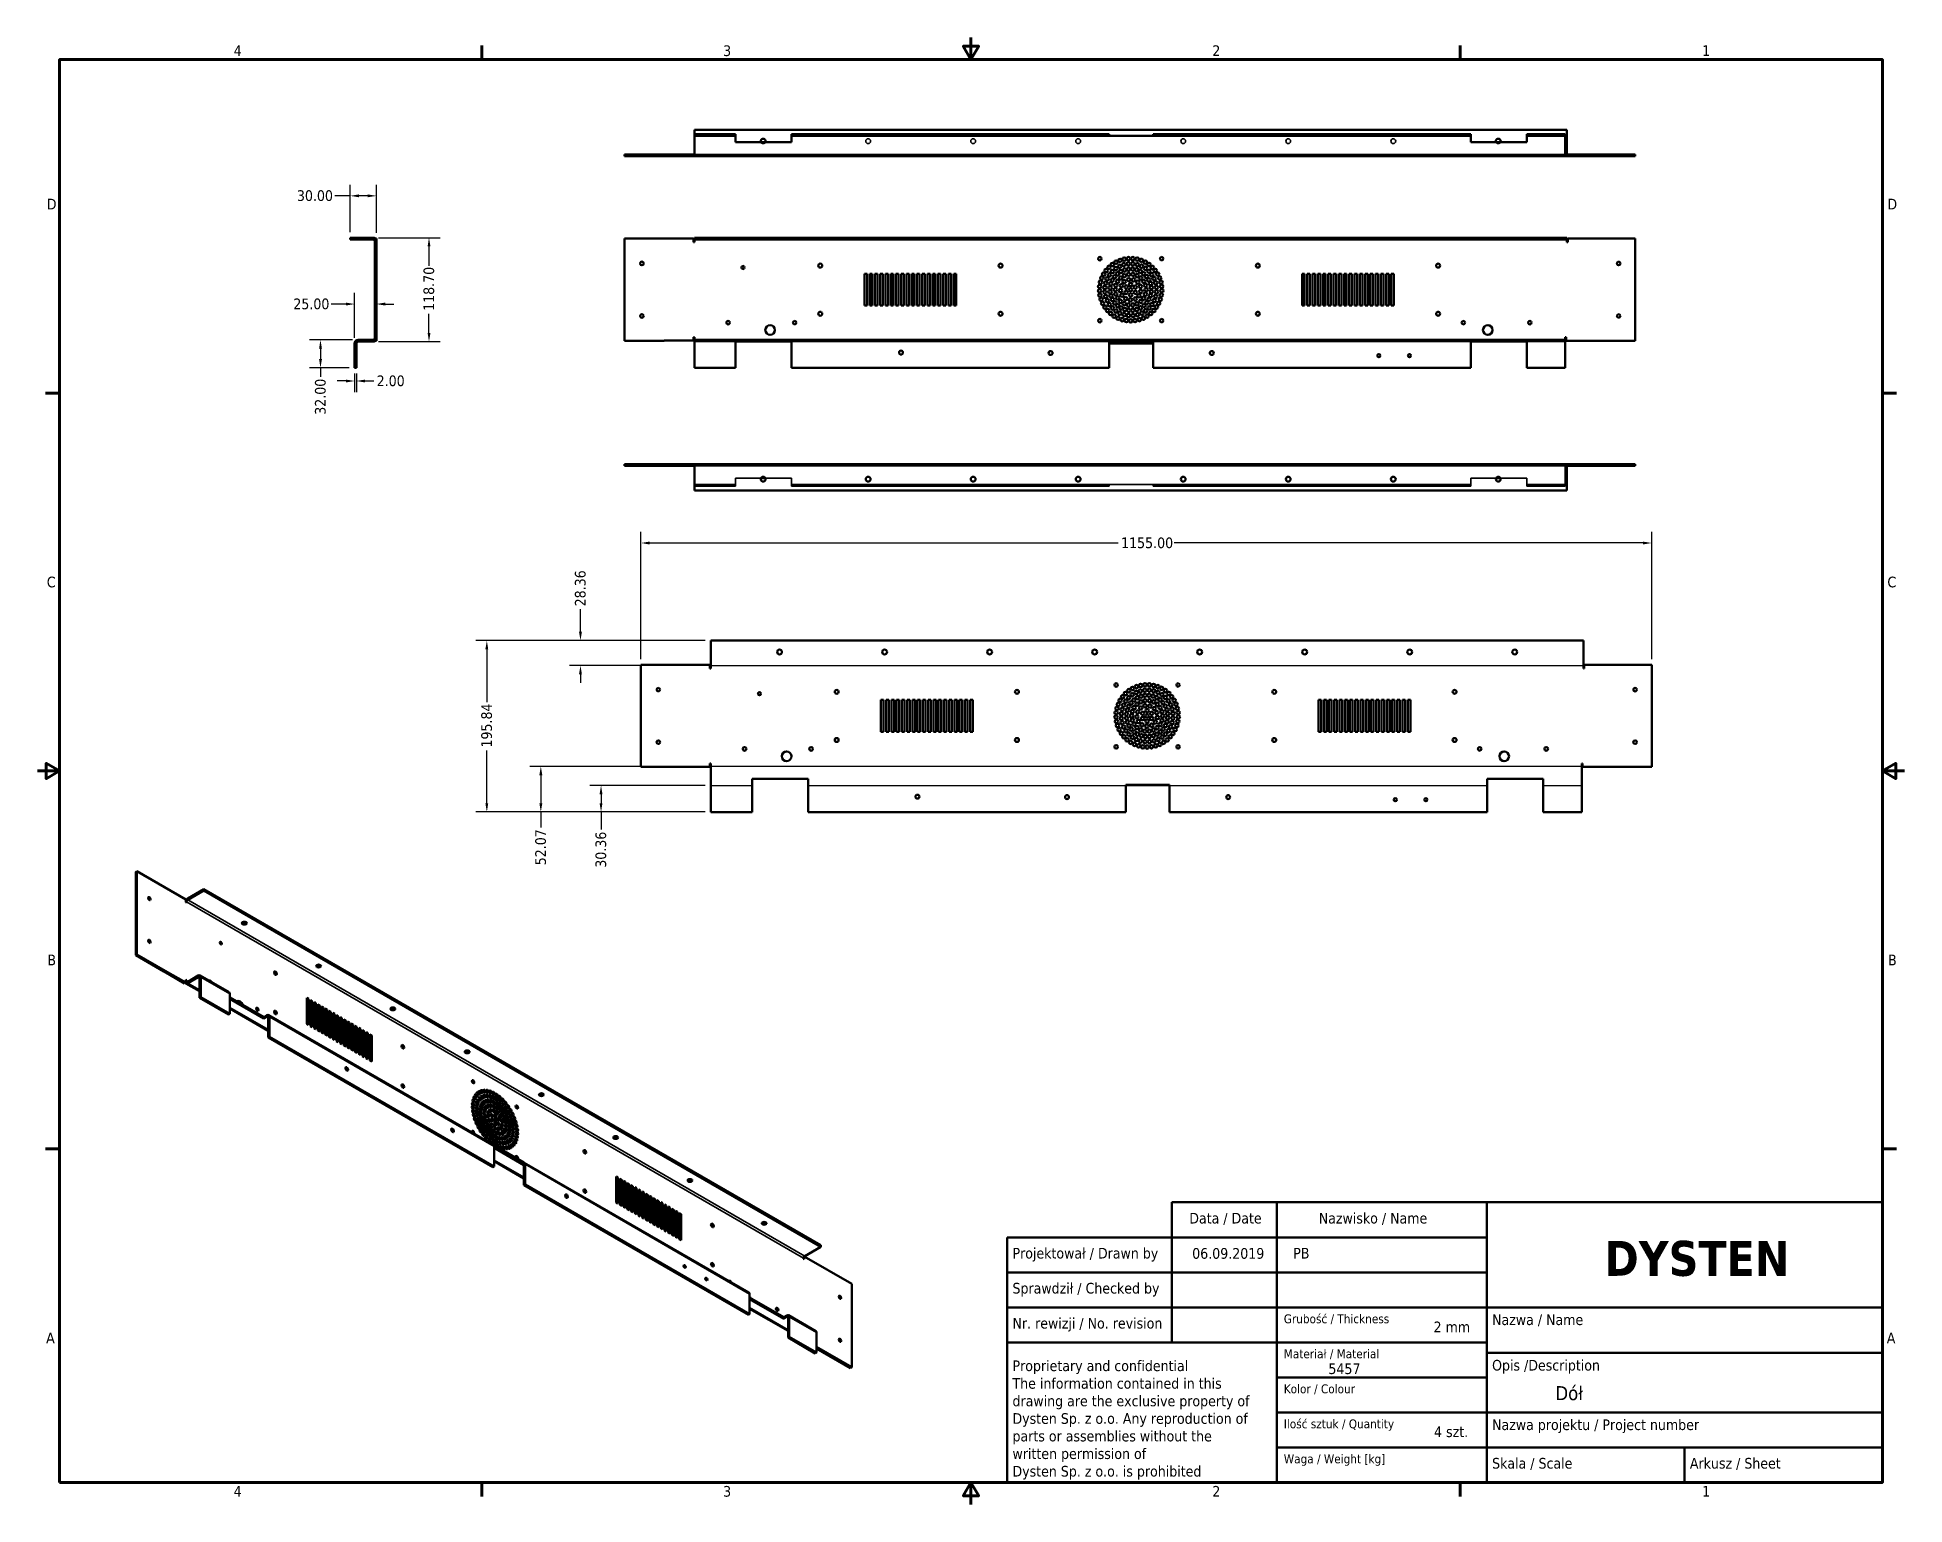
# Model space of a CAD drawing. Header units: millimetres. Extents: x 51 to 2184, y 25 to 1702.
import ezdxf
from ezdxf.enums import TextEntityAlignment as Align

# ---------------------------------------------------------------- set-up
doc = ezdxf.new("R2010")
doc.units = ezdxf.units.MM
doc.header["$LTSCALE"] = 4
for name, color, linetype, lineweight in [('Linia środkowa zgięcia (ANSI)', 7, 'Continuous', 25), ('Obramowanie (ANSI)', 7, 'Continuous', 70), ('Tytuł (ANSI)', 7, 'Continuous', 50), ('Ukryty (ANSI)', 7, 'Continuous', 35), ('Widoczne (ANSI)', 7, 'Continuous', 50), ('Widoczne wąskie (ANSI)', 7, 'Continuous', 35), ('Wymiar (ANSI)', 7, 'Continuous', 25)]:
    doc.layers.add(name, color=color, linetype=linetype, lineweight=lineweight)
doc.styles.add('Styl tekstu42', font='tahoma.ttf')
doc.styles.add('Tekst notatki (ANSI)', font='tahoma.ttf')
doc.dimstyles.new('Domyślne - mm (ANSI)', dxfattribs={"dimscale": 4, "dimtxt": 3.048, "dimasz": 2.5, "dimexe": 3.175, "dimexo": 1.6002, "dimgap": 0.8, "dimtad": 0, "dimtoh": 1, "dimrnd": 1e-08, "dimzin": 4, "dimdsep": 46, "dimtxsty": 'Tekst notatki (ANSI)', "dimcen": 0.09, "dimdle": 10, "dimclrd": 256, "dimclre": 256, "dimclrt": 256, "dimadec": 1, "dimazin": 1, "dimtfac": 1, "dimtofl": 0, "dimtmove": 0, "dimatfit": 3, "dimfxl": 1, "dimtolj": 1, "dimtzin": 4, "dimlwd": -1, "dimlwe": -1, "dimarcsym": 0})

msp = doc.modelspace()

# ---------------------------------------------------------------- blocks, each defined once
blk = doc.blocks.new('Ramki Default Border')
at = {"layer": 'Obramowanie (ANSI)'}
for p, q in [((139.7, 419.1), (139.7, 423.16)), ((419.1, 419.1), (419.1, 423.16)), ((19.05, 323.85), (14.99, 323.85)), ((539.75, 323.85), (543.81, 323.85)), ((19.05, 107.95), (14.99, 107.95)), ((539.75, 107.95), (543.81, 107.95)), ((139.7, 12.7), (139.7, 8.64)), ((419.1, 12.7), (419.1, 8.64))]:
    blk.add_line(p, q, dxfattribs=at)
at = {"layer": 'Obramowanie (ANSI)', "flags": 128}
for points in [[(279.4, 425.45), (279.4, 419.1), (277.2, 422.91), (281.6, 422.91), (279.4, 419.1)], [(19.05, 12.7), (19.05, 419.1), (539.75, 419.1), (539.75, 12.7), (19.05, 12.7)], [(12.7, 215.9), (19.05, 215.9), (15.24, 218.1), (15.24, 213.7), (19.05, 215.9)], [(546.1, 215.9), (539.75, 215.9), (543.56, 218.1), (543.56, 213.7), (539.75, 215.9)], [(279.4, 6.35), (279.4, 12.7), (277.2, 8.89), (281.6, 8.89), (279.4, 12.7)]]:
    blk.add_lwpolyline(points, dxfattribs=at)
at = {"layer": 'Obramowanie (ANSI)', "char_height": 3.05, "attachment_point": 7, "style": 'Tekst notatki (ANSI)'}
for s, insert in [('4', (68.79, 420.12)), ('3', (208.6, 420.05)), ('2', (348.33, 420.12)), ('1', (488.26, 420.12)), ('D', (15.39, 376.3)), ('D', (541.17, 376.3)), ('C', (15.39, 268.3)), ('C', (541.17, 268.3)), ('B', (15.58, 160.4)), ('B', (541.36, 160.4)), ('A', (15.21, 52.45)), ('A', (540.99, 52.45)), ('4', (68.79, 8.64)), ('3', (208.6, 8.57)), ('2', (348.33, 8.64)), ('1', (488.26, 8.64))]:
    blk.add_mtext(s, dxfattribs=dict(at, insert=insert))
blk = doc.blocks.new('Tabelki rysunkowe Tabelka new')
at = {"layer": 'Tytuł (ANSI)'}
for p, q in [((529, 115), (326, 115)), ((326, 115), (326, 109)), ((356, 115), (356, 35)), ((416, 115), (416, 35)), ((529, 115), (529, 35)), ((326, 109), (326, 75)), ((279, 35), (279, 105)), ((279, 105), (356, 105)), ((356, 105), (416, 105)), ((356, 95), (279, 95)), ((356, 95), (416, 95)), ((356, 85), (279, 85)), ((356, 85), (416, 85)), ((416, 85), (529, 85)), ((356, 75), (279, 75)), ((356, 75), (416, 75)), ((416, 72), (529, 72)), ((356, 65), (416, 65)), ((356, 55), (416, 55)), ((416, 55), (529, 55)), ((356, 45), (416, 45)), ((416, 45), (529, 45)), ((472.5, 45), (472.5, 35)), ((529, 35), (279, 35))]:
    blk.add_line(p, q, dxfattribs=at)
at = {"layer": 'Tytuł (ANSI)', "style": 'Tekst notatki (ANSI)'}
for s, insert, char_height, attachment_point in [('Nazwisko / Name', (368, 112), 3.048, 1), ('Data / Date', (331, 112), 3.048, 1), ('Projektował / Drawn by', (280.5, 102), 3.048, 1), ('\\fTahoma|b1|i0;\\H10.0000;DYSTEN', (476, 104), 10, 2), ('Sprawdził / Checked by', (280.5, 92), 3.048, 1), ('Nr. rewizji / No. revision', (280.5, 82), 3.048, 1), ('\\fTahoma|b0|i0;\\H2.5400;Grubość / Thickness', (358, 83), 2.54, 1), ('Nazwa / Name', (417.5, 83), 3.048, 1), ('\\fTahoma|b0|i0;\\H2.5400;Materiał / Material', (358, 73), 2.54, 1), ('Opis /Description ', (417.5, 70), 3.048, 1), ('\\fTahoma|b0|i0;\\H2.5400;Kolor / Colour', (358, 63), 2.54, 1), ('\\fTahoma|b0|i0;\\H2.5400;Ilość sztuk / Quantity', (358, 53), 2.54, 1), ('Nazwa projektu / Project number', (417.5, 53), 3.048, 1), ('\\fTahoma|b0|i0;\\H2.5400;Waga / Weight [kg]', (358, 43), 2.54, 1), ('Skala / Scale', (417.5, 42), 3.048, 1), ('Arkusz / Sheet', (474, 42), 3.048, 1)]:
    blk.add_mtext(s, dxfattribs=dict(at, insert=insert, char_height=char_height, attachment_point=attachment_point))
at = {"layer": 'Tytuł (ANSI)', "insert": (280.5, 69.84), "char_height": 3.048, "attachment_point": 1, "line_spacing_factor": 0.987884, "style": 'Tekst notatki (ANSI)'}
blk.add_mtext('Proprietary and confidential\\PThe information contained in this\\Pdrawing are the exclusive property of\\PDysten Sp. z o.o. Any reproduction of\\Pparts or assemblies without the\\Pwritten permission of\\PDysten Sp. z o.o. is prohibited', dxfattribs=at)
at = {"layer": 'Tytuł (ANSI)'}
for tag, p, height, style in [('Data_001', (331.83, 98.89), 3.05, 'Tekst notatki (ANSI)'), ('Projektował_001', (360.69, 98.95), 3.05, 'Tekst notatki (ANSI)'), ('Grubość_materiału_001', (400.78, 77.89), 3.05, 'Tekst notatki (ANSI)'), ('Materiał_001', (370.75, 65.95), 3.05, 'Tekst notatki (ANSI)'), ('Nazwa_części_001', (435.59, 58.5), 4, 'Styl tekstu42'), ('Ilość_sztuk_001', (400.92, 47.95), 3.05, 'Tekst notatki (ANSI)')]:
    blk.add_attdef(tag, p, '', height=height, dxfattribs=dict(at, style=style))
at = {"layer": 'Tytuł (ANSI)', "style": 'Tekst notatki (ANSI)'}
for tag, p in [('kiedy_sprawdził', (332, 92)), ('Kto_zatwierdził', (361, 92)), ('Nr_części', (465.47, 80.14)), ('RAL', (395.29, 61)), ('Nr_projektu', (499.73, 51)), ('Waga', (401, 41))]:
    blk.add_attdef(tag, text='', height=3.05, dxfattribs=at).set_placement(p, align=Align.TOP_LEFT)
blk = doc.blocks.new('*D5')
at = {"layer": 'Defpoints', "color": 0, "transparency": 16777216}
for p in [(438.3, 1520.7), (408.3, 1472.9), (438.3, 1471.9)]:
    blk.add_point(p, dxfattribs=at)
at = {"layer": 'Wymiar (ANSI)', "transparency": 16777216}
for p, q in [((408.3, 1520.7), (390.8, 1520.7)), ((408.3, 1479.3), (408.3, 1533.4)), ((428.3, 1520.7), (418.3, 1520.7)), ((438.3, 1478.3), (438.3, 1533.4))]:
    blk.add_line(p, q, dxfattribs=at)
for points in [[(418.3, 1522.4), (418.3, 1519.1), (408.3, 1520.7)], [(428.3, 1522.4), (428.3, 1519.1), (438.3, 1520.7)]]:
    blk.add_solid(points, dxfattribs=at)
at = {"layer": 'Wymiar (ANSI)', "transparency": 16777216, "insert": (347.4, 1527.1), "char_height": 12.19, "attachment_point": 1, "style": 'Tekst notatki (ANSI)'}
blk.add_mtext('\\A1;30.00', dxfattribs=at)
blk = doc.blocks.new('*D6')
at = {"layer": 'Defpoints', "color": 0, "transparency": 16777216}
for p in [(434.3, 1472.9), (434.3, 1354.2), (498.3, 1354.2)]:
    blk.add_point(p, dxfattribs=at)
at = {"layer": 'Wymiar (ANSI)', "transparency": 16777216}
for p, q in [((440.7, 1472.9), (511, 1472.9)), ((498.3, 1462.9), (498.3, 1440.9)), ((498.3, 1364.2), (498.3, 1386.1)), ((440.7, 1354.2), (511, 1354.2))]:
    blk.add_line(p, q, dxfattribs=at)
for points in [[(496.7, 1462.9), (500, 1462.9), (498.3, 1472.9)], [(496.7, 1364.2), (500, 1364.2), (498.3, 1354.2)]]:
    blk.add_solid(points, dxfattribs=at)
at = {"layer": 'Wymiar (ANSI)', "transparency": 16777216, "insert": (492, 1389.3), "char_height": 12.19, "attachment_point": 1, "rotation": 90, "style": 'Tekst notatki (ANSI)'}
blk.add_mtext('\\A1;118.70', dxfattribs=at)
blk = doc.blocks.new('*D7')
at = {"layer": 'Defpoints', "color": 0, "transparency": 16777216}
for p in [(413.3, 1397.1), (438.3, 1397.1), (413.3, 1352.2)]:
    blk.add_point(p, dxfattribs=at)
at = {"layer": 'Wymiar (ANSI)', "transparency": 16777216}
for p, q in [((413.3, 1358.6), (413.3, 1409.8)), ((403.3, 1397.1), (386.7, 1397.1)), ((448.3, 1397.1), (458.3, 1397.1))]:
    blk.add_line(p, q, dxfattribs=at)
for points in [[(403.3, 1398.8), (403.3, 1395.4), (413.3, 1397.1)], [(448.3, 1398.8), (448.3, 1395.4), (438.3, 1397.1)]]:
    blk.add_solid(points, dxfattribs=at)
at = {"layer": 'Wymiar (ANSI)', "transparency": 16777216, "insert": (343.3, 1403.4), "char_height": 12.19, "attachment_point": 1, "style": 'Tekst notatki (ANSI)'}
blk.add_mtext('\\A1;25.00', dxfattribs=at)
blk = doc.blocks.new('*D8')
at = {"layer": 'Defpoints', "color": 0, "transparency": 16777216}
for p in [(417.3, 1356.2), (374.3, 1324.2), (413.3, 1324.2)]:
    blk.add_point(p, dxfattribs=at)
at = {"layer": 'Wymiar (ANSI)', "transparency": 16777216}
for p, q in [((410.9, 1356.2), (361.6, 1356.2)), ((374.3, 1346.2), (374.3, 1334.2)), ((406.9, 1324.2), (361.6, 1324.2)), ((374.3, 1324.2), (374.3, 1314))]:
    blk.add_line(p, q, dxfattribs=at)
for points in [[(372.7, 1346.2), (376, 1346.2), (374.3, 1356.2)], [(372.7, 1334.2), (376, 1334.2), (374.3, 1324.2)]]:
    blk.add_solid(points, dxfattribs=at)
at = {"layer": 'Wymiar (ANSI)', "transparency": 16777216, "insert": (368, 1270.6), "char_height": 12.19, "attachment_point": 1, "rotation": 90, "style": 'Tekst notatki (ANSI)'}
blk.add_mtext('\\A1;32.00', dxfattribs=at)
blk = doc.blocks.new('*D9')
at = {"layer": 'Defpoints', "color": 0, "transparency": 16777216}
for p in [(413.3, 1324.2), (415.3, 1324.2), (415.3, 1309.2)]:
    blk.add_point(p, dxfattribs=at)
at = {"layer": 'Wymiar (ANSI)', "transparency": 16777216}
for p, q in [((403.3, 1309.2), (393.3, 1309.2)), ((413.3, 1317.8), (413.3, 1296.5)), ((415.3, 1317.8), (415.3, 1296.5)), ((425.3, 1309.2), (435.3, 1309.2))]:
    blk.add_line(p, q, dxfattribs=at)
for points in [[(403.3, 1310.8), (403.3, 1307.5), (413.3, 1309.2)], [(425.3, 1310.8), (425.3, 1307.5), (415.3, 1309.2)]]:
    blk.add_solid(points, dxfattribs=at)
at = {"layer": 'Wymiar (ANSI)', "transparency": 16777216, "insert": (438.5, 1315.5), "char_height": 12.19, "attachment_point": 1, "style": 'Tekst notatki (ANSI)'}
blk.add_mtext('\\A1;2.00', dxfattribs=at)
blk = doc.blocks.new('*D10')
at = {"layer": 'Defpoints', "color": 0, "transparency": 16777216}
for p in [(1895.4, 1124.1), (740.4, 984.9), (1895.4, 984.9)]:
    blk.add_point(p, dxfattribs=at)
at = {"layer": 'Wymiar (ANSI)', "transparency": 16777216}
for p, q in [((740.4, 991.3), (740.4, 1136.8)), ((1895.4, 991.3), (1895.4, 1136.8)), ((750.4, 1124.1), (1285.9, 1124.1)), ((1885.4, 1124.1), (1349.8, 1124.1))]:
    blk.add_line(p, q, dxfattribs=at)
for points in [[(750.4, 1125.7), (750.4, 1122.4), (740.4, 1124.1)], [(1885.4, 1125.7), (1885.4, 1122.4), (1895.4, 1124.1)]]:
    blk.add_solid(points, dxfattribs=at)
at = {"layer": 'Wymiar (ANSI)', "transparency": 16777216, "insert": (1289.1, 1130.4), "char_height": 12.192, "attachment_point": 1, "style": 'Tekst notatki (ANSI)'}
blk.add_mtext('\\A1;1155.00', dxfattribs=at)
blk = doc.blocks.new('*D11')
at = {"layer": 'Defpoints', "color": 0, "transparency": 16777216}
for p in [(820.4, 1012.6), (564.4, 816.8), (820.4, 816.8)]:
    blk.add_point(p, dxfattribs=at)
at = {"layer": 'Wymiar (ANSI)', "transparency": 16777216}
for p, q in [((814, 1012.6), (551.7, 1012.6)), ((564.4, 1002.6), (564.4, 942.2)), ((564.4, 826.8), (564.4, 887.2)), ((814, 816.8), (551.7, 816.8))]:
    blk.add_line(p, q, dxfattribs=at)
for points in [[(562.7, 1002.6), (566, 1002.6), (564.4, 1012.6)], [(562.7, 826.8), (566, 826.8), (564.4, 816.8)]]:
    blk.add_solid(points, dxfattribs=at)
at = {"layer": 'Wymiar (ANSI)', "transparency": 16777216, "insert": (558, 890.4), "char_height": 12.19, "attachment_point": 1, "rotation": 90, "style": 'Tekst notatki (ANSI)'}
blk.add_mtext('\\A1;195.84', dxfattribs=at)
blk = doc.blocks.new('*D12')
at = {"layer": 'Defpoints', "color": 0, "transparency": 16777216}
for p in [(671.4, 1012.6), (820.4, 1012.6), (820.4, 984.2)]:
    blk.add_point(p, dxfattribs=at)
at = {"layer": 'Wymiar (ANSI)', "transparency": 16777216}
for p, q in [((671.4, 1022.6), (671.4, 1048.5)), ((814, 1012.6), (658.7, 1012.6)), ((814, 984.2), (658.7, 984.2)), ((671.4, 974.2), (671.4, 964.2))]:
    blk.add_line(p, q, dxfattribs=at)
for points in [[(669.7, 1022.6), (673, 1022.6), (671.4, 1012.6)], [(669.7, 974.2), (673, 974.2), (671.4, 984.2)]]:
    blk.add_solid(points, dxfattribs=at)
at = {"layer": 'Wymiar (ANSI)', "transparency": 16777216, "insert": (665, 1051.7), "char_height": 12.19, "attachment_point": 1, "rotation": 90, "style": 'Tekst notatki (ANSI)'}
blk.add_mtext('\\A1;28.36', dxfattribs=at)
blk = doc.blocks.new('*D13')
at = {"layer": 'Defpoints', "color": 0, "transparency": 16777216}
for p in [(694.9, 847.1), (820.4, 847.1), (820.4, 816.8)]:
    blk.add_point(p, dxfattribs=at)
at = {"layer": 'Wymiar (ANSI)', "transparency": 16777216}
for p, q in [((814, 847.1), (682.2, 847.1)), ((694.9, 837.1), (694.9, 826.8)), ((814, 816.8), (682.2, 816.8)), ((694.9, 816.8), (694.9, 796.7))]:
    blk.add_line(p, q, dxfattribs=at)
for points in [[(693.2, 837.1), (696.5, 837.1), (694.9, 847.1)], [(693.2, 826.8), (696.5, 826.8), (694.9, 816.8)]]:
    blk.add_solid(points, dxfattribs=at)
at = {"layer": 'Wymiar (ANSI)', "transparency": 16777216, "insert": (688.5, 753.1), "char_height": 12.19, "attachment_point": 1, "rotation": 90, "style": 'Tekst notatki (ANSI)'}
blk.add_mtext('\\A1;30.36', dxfattribs=at)
blk = doc.blocks.new('*D14')
at = {"layer": 'Defpoints', "color": 0, "transparency": 16777216}
for p in [(626.1, 868.8), (820.4, 868.8), (820.4, 816.8)]:
    blk.add_point(p, dxfattribs=at)
at = {"layer": 'Wymiar (ANSI)', "transparency": 16777216}
for p, q in [((814, 868.8), (613.4, 868.8)), ((626.1, 858.8), (626.1, 826.8)), ((814, 816.8), (613.4, 816.8)), ((626.1, 816.8), (626.1, 799.1))]:
    blk.add_line(p, q, dxfattribs=at)
for points in [[(624.4, 858.8), (627.8, 858.8), (626.1, 868.8)], [(624.4, 826.8), (627.8, 826.8), (626.1, 816.8)]]:
    blk.add_solid(points, dxfattribs=at)
at = {"layer": 'Wymiar (ANSI)', "transparency": 16777216, "insert": (619.7, 755.9), "char_height": 12.19, "attachment_point": 1, "rotation": 90, "style": 'Tekst notatki (ANSI)'}
blk.add_mtext('\\A1;52.07', dxfattribs=at)

# ---------------------------------------------------------------- dimensions: what is measured, and where the dimension line sits
at = {"layer": 'Wymiar (ANSI)'}
for base, p1, p2, angle, override, picture, middle in [((438.343, 1520.747), (408.343, 1472.853), (438.343, 1471.853), 180, {"dimgap": 0.8, "dimtoh": 0, "dimdec": 2, "dimtol": 0, "dimlim": 0, "dimtp": 0, "dimtm": 0, "dimtdec": 2, "dimatfit": 2}, '*D5', (367.487, 1520.747)), ((498.343, 1354.153), (434.343, 1472.853), (434.343, 1354.153), 270, {"dimgap": 0.8, "dimtoh": 0, "dimdec": 2, "dimtol": 0, "dimlim": 0, "dimtp": 0, "dimtm": 0, "dimtdec": 2, "dimatfit": 1}, '*D6', (498.343, 1413.503)), ((374.343, 1324.153), (417.343, 1356.153), (413.343, 1324.153), 90, {"dimgap": 0.8, "dimtoh": 0, "dimdec": 2, "dimtol": 0, "dimlim": 0, "dimtp": 0, "dimtm": 0, "dimtdec": 2, "dimatfit": 2}, '*D8', (374.343, 1290.667)), ((1895.372, 1124.051), (740.372, 984.879), (1895.372, 984.879), 180, {"dimgap": 0.8, "dimtoh": 0, "dimdec": 2, "dimtol": 0, "dimlim": 0, "dimtp": 0, "dimtm": 0, "dimtdec": 2, "dimatfit": 1}, '*D10', (1317.872, 1124.051)), ((671.35, 1012.591), (820.372, 984.235), (820.372, 1012.591), 270, {"dimgap": 0.8, "dimtoh": 0, "dimdec": 2, "dimtol": 0, "dimlim": 0, "dimtp": 0, "dimtm": 0, "dimtdec": 2, "dimatfit": 1}, '*D12', (671.35, 1071.829)), ((564.372, 816.754), (820.372, 1012.591), (820.372, 816.754), 90, {"dimgap": 0.8, "dimtoh": 0, "dimdec": 2, "dimtol": 0, "dimlim": 0, "dimtp": 0, "dimtm": 0, "dimtdec": 2, "dimatfit": 1}, '*D11', (564.372, 914.672)), ((626.091, 868.822), (820.372, 816.754), (820.372, 868.822), 270, {"dimgap": 0.8, "dimtoh": 0, "dimdec": 2, "dimtol": 0, "dimlim": 0, "dimtp": 0, "dimtm": 0, "dimtdec": 2, "dimatfit": 2}, '*D14', (626.091, 775.898)), ((694.85, 847.11), (820.372, 816.754), (820.372, 847.11), 270, {"dimgap": 0.8, "dimtoh": 0, "dimdec": 2, "dimtol": 0, "dimlim": 0, "dimtp": 0, "dimtm": 0, "dimtdec": 2, "dimatfit": 2}, '*D13', (694.85, 773.294))]:
    dim = msp.add_linear_dim(base=base, p1=p1, p2=p2, angle=angle, dimstyle='Domyślne - mm (ANSI)', override=override, dxfattribs=at)
    dim.commit()
    dim.dimension.update_dxf_attribs({"geometry": picture, "text_midpoint": middle, "dimtype": 160})
for base, p1, p2, override, picture, middle in [((413.343, 1397.086), (438.343, 1397.086), (413.343, 1352.153), {"dimgap": 0.8, "dimtoh": 0, "dimdec": 2, "dimse1": 1, "dimtol": 0, "dimlim": 0, "dimtp": 0, "dimtm": 0, "dimtdec": 2, "dimatfit": 1}, '*D7', (363.391, 1397.086)), ((415.343, 1309.176), (413.343, 1324.153), (415.343, 1324.153), {"dimgap": 0.8, "dimtoh": 0, "dimdec": 2, "dimtol": 0, "dimlim": 0, "dimtp": 0, "dimtm": 0, "dimtdec": 2, "dimatfit": 1}, '*D9', (454.026, 1309.176))]:
    dim = msp.add_linear_dim(base=base, p1=p1, p2=p2, dimstyle='Domyślne - mm (ANSI)', override=override, dxfattribs=at)
    dim.commit()
    dim.dimension.update_dxf_attribs({"geometry": picture, "text_midpoint": middle, "dimtype": 160})

# ---------------------------------------------------------------- linework, layer by layer
at = {"layer": 'Linia środkowa zgięcia (ANSI)'}
for p, q in [((820.372, 984.235), (1817.372, 984.235)), ((1815.372, 868.822), (820.372, 868.822)), ((820.372, 847.11), (867.372, 847.11)), ((931.372, 847.11), (1707.372, 847.11)), ((1771.372, 847.11), (1815.372, 847.11))]:
    msp.add_line(p, q, dxfattribs=at)
at = {"layer": 'Ukryty (ANSI)'}
for p, q in [((1035.335, 1589.139), (1035.335, 1591.139)), ((1039.835, 1589.139), (1039.835, 1591.139)), ((1206.264, 1589.139), (1206.264, 1591.139)), ((1210.764, 1589.139), (1210.764, 1591.139)), ((1390.406, 1589.139), (1390.406, 1591.139)), ((1394.906, 1589.139), (1394.906, 1591.139)), ((1581.835, 1589.139), (1581.835, 1591.139)), ((1585.335, 1589.139), (1585.335, 1591.139)), ((1616.835, 1589.139), (1616.835, 1591.139)), ((1620.335, 1589.139), (1620.335, 1591.139)), ((739.535, 1566.139), (739.535, 1568.139)), ((743.635, 1566.139), (743.635, 1568.139)), ((801.585, 1568.139), (1796.585, 1568.139)), ((838.035, 1566.139), (838.035, 1568.139)), ((842.135, 1566.139), (842.135, 1568.139)), ((855.335, 1566.139), (855.335, 1568.139)), ((858.835, 1566.139), (858.835, 1568.139)), ((882.585, 1568.139), (882.585, 1566.139)), ((893.585, 1568.139), (893.585, 1566.139)), ((914.035, 1566.139), (914.035, 1568.139)), ((918.135, 1566.139), (918.135, 1568.139)), ((943.085, 1566.139), (943.085, 1568.139)), ((947.585, 1566.139), (947.585, 1568.139)), ((995.835, 1566.139), (995.835, 1568.139)), ((998.835, 1566.139), (998.835, 1568.139)), ((1001.835, 1566.139), (1001.835, 1568.139)), ((1004.835, 1566.139), (1004.835, 1568.139)), ((1007.835, 1566.139), (1007.835, 1568.139)), ((1010.835, 1566.139), (1010.835, 1568.139)), ((1013.835, 1566.139), (1013.835, 1568.139)), ((1016.835, 1566.139), (1016.835, 1568.139)), ((1019.835, 1566.139), (1019.835, 1568.139)), ((1022.835, 1566.139), (1022.835, 1568.139)), ((1025.835, 1566.139), (1025.835, 1568.139)), ((1028.835, 1566.139), (1028.835, 1568.139)), ((1031.835, 1566.139), (1031.835, 1568.139)), ((1034.835, 1566.139), (1034.835, 1568.139)), ((1037.835, 1566.139), (1037.835, 1568.139)), ((1040.835, 1566.139), (1040.835, 1568.139)), ((1043.835, 1566.139), (1043.835, 1568.139)), ((1046.835, 1566.139), (1046.835, 1568.139)), ((1049.835, 1566.139), (1049.835, 1568.139)), ((1052.835, 1566.139), (1052.835, 1568.139)), ((1055.835, 1566.139), (1055.835, 1568.139)), ((1058.835, 1566.139), (1058.835, 1568.139)), ((1061.835, 1566.139), (1061.835, 1568.139)), ((1064.835, 1566.139), (1064.835, 1568.139)), ((1067.835, 1566.139), (1067.835, 1568.139)), ((1070.835, 1566.139), (1070.835, 1568.139)), ((1073.835, 1566.139), (1073.835, 1568.139)), ((1076.835, 1566.139), (1076.835, 1568.139)), ((1079.835, 1566.139), (1079.835, 1568.139)), ((1082.835, 1566.139), (1082.835, 1568.139)), ((1085.835, 1566.139), (1085.835, 1568.139)), ((1088.835, 1566.139), (1088.835, 1568.139)), ((1091.835, 1566.139), (1091.835, 1568.139)), ((1094.835, 1566.139), (1094.835, 1568.139)), ((1097.835, 1566.139), (1097.835, 1568.139)), ((1100.835, 1566.139), (1100.835, 1568.139)), ((1149.085, 1566.139), (1149.085, 1568.139)), ((1153.585, 1566.139), (1153.585, 1568.139)), ((1262.527, 1566.139), (1262.527, 1568.139)), ((1262.697, 1566.139), (1262.697, 1568.139)), ((1262.73, 1568.139), (1262.73, 1566.139)), ((1263.049, 1566.139), (1263.049, 1568.139)), ((1263.556, 1566.139), (1263.556, 1568.139)), ((1264.253, 1566.139), (1264.253, 1568.139)), ((1265.087, 1566.139), (1265.087, 1568.139)), ((1266.116, 1566.139), (1266.116, 1568.139)), ((1266.527, 1566.139), (1266.527, 1568.139)), ((1266.697, 1566.139), (1266.697, 1568.139)), ((1266.73, 1568.139), (1266.73, 1566.139)), ((1267.049, 1566.139), (1267.049, 1568.139)), ((1267.261, 1566.139), (1267.261, 1568.139)), ((1267.556, 1566.139), (1267.556, 1568.139)), ((1268.253, 1566.139), (1268.253, 1568.139)), ((1268.59, 1566.139), (1268.59, 1568.139)), ((1268.601, 1566.139), (1268.601, 1568.139)), ((1268.612, 1566.139), (1268.612, 1568.139)), ((1269.087, 1566.139), (1269.087, 1568.139)), ((1269.464, 1566.139), (1269.464, 1568.139)), ((1269.53, 1566.139), (1269.53, 1568.139)), ((1270.035, 1566.139), (1270.035, 1568.139)), ((1270.116, 1566.139), (1270.116, 1568.139)), ((1271.208, 1566.139), (1271.208, 1568.139)), ((1271.261, 1566.139), (1271.261, 1568.139)), ((1271.315, 1566.139), (1271.315, 1568.139)), ((1271.66, 1566.139), (1271.66, 1568.139)), ((1272.59, 1566.139), (1272.59, 1568.139)), ((1272.601, 1566.139), (1272.601, 1568.139)), ((1272.612, 1566.139), (1272.612, 1568.139)), ((1273.354, 1566.139), (1273.354, 1568.139)), ((1273.464, 1566.139), (1273.464, 1568.139)), ((1273.53, 1566.139), (1273.53, 1568.139)), ((1273.769, 1566.139), (1273.769, 1568.139)), ((1273.915, 1566.139), (1273.915, 1568.139)), ((1274.035, 1566.139), (1274.035, 1568.139)), ((1274.564, 1568.139), (1274.564, 1566.139)), ((1274.59, 1568.139), (1274.59, 1566.139)), ((1275.208, 1566.139), (1275.208, 1568.139)), ((1275.233, 1566.139), (1275.233, 1568.139)), ((1275.315, 1566.139), (1275.315, 1568.139)), ((1275.442, 1568.139), (1275.442, 1566.139)), ((1275.519, 1568.139), (1275.519, 1566.139)), ((1275.66, 1566.139), (1275.66, 1568.139)), ((1277.068, 1566.139), (1277.068, 1568.139)), ((1277.155, 1566.139), (1277.155, 1568.139)), ((1277.19, 1568.139), (1277.19, 1566.139)), ((1277.248, 1566.139), (1277.248, 1568.139)), ((1277.315, 1568.139), (1277.315, 1566.139)), ((1277.354, 1566.139), (1277.354, 1568.139)), ((1277.769, 1566.139), (1277.769, 1568.139)), ((1277.915, 1566.139), (1277.915, 1568.139)), ((1278.564, 1568.139), (1278.564, 1566.139)), ((1278.59, 1568.139), (1278.59, 1566.139)), ((1279.233, 1566.139), (1279.233, 1568.139)), ((1279.252, 1566.139), (1279.252, 1568.139)), ((1279.442, 1568.139), (1279.442, 1566.139)), ((1279.519, 1568.139), (1279.519, 1566.139)), ((1279.742, 1568.139), (1279.742, 1566.139)), ((1279.91, 1568.139), (1279.91, 1566.139)), ((1280.422, 1568.139), (1280.422, 1566.139)), ((1281.007, 1566.139), (1281.007, 1568.139)), ((1281.068, 1566.139), (1281.068, 1568.139)), ((1281.114, 1568.139), (1281.114, 1566.139)), ((1281.155, 1566.139), (1281.155, 1568.139)), ((1281.161, 1568.139), (1281.161, 1566.139)), ((1281.19, 1568.139), (1281.19, 1566.139)), ((1281.216, 1566.139), (1281.216, 1568.139)), ((1281.248, 1566.139), (1281.248, 1568.139)), ((1281.315, 1568.139), (1281.315, 1566.139)), ((1281.364, 1566.139), (1281.364, 1568.139)), ((1282.999, 1568.139), (1282.999, 1566.139)), ((1283.181, 1568.139), (1283.181, 1566.139)), ((1283.204, 1568.139), (1283.204, 1566.139)), ((1283.252, 1566.139), (1283.252, 1568.139)), ((1283.272, 1568.139), (1283.272, 1566.139)), ((1283.637, 1566.139), (1283.637, 1568.139)), ((1283.742, 1568.139), (1283.742, 1566.139)), ((1283.91, 1568.139), (1283.91, 1566.139)), ((1284.422, 1568.139), (1284.422, 1566.139)), ((1285.007, 1566.139), (1285.007, 1568.139)), ((1285.114, 1568.139), (1285.114, 1566.139)), ((1285.161, 1568.139), (1285.161, 1566.139)), ((1285.216, 1566.139), (1285.216, 1568.139)), ((1285.364, 1566.139), (1285.364, 1568.139)), ((1285.464, 1566.139), (1285.464, 1568.139)), ((1285.695, 1566.139), (1285.695, 1568.139)), ((1285.898, 1566.139), (1285.898, 1568.139)), ((1286.385, 1568.139), (1286.385, 1566.139)), ((1286.456, 1568.139), (1286.456, 1566.139)), ((1286.584, 1568.139), (1286.584, 1566.139)), ((1286.835, 1568.139), (1286.835, 1566.139)), ((1286.999, 1568.139), (1286.999, 1566.139)), ((1287.069, 1568.139), (1287.069, 1566.139)), ((1287.181, 1568.139), (1287.181, 1566.139)), ((1287.204, 1568.139), (1287.204, 1566.139)), ((1287.264, 1568.139), (1287.264, 1566.139)), ((1287.272, 1568.139), (1287.272, 1566.139)), ((1287.637, 1566.139), (1287.637, 1568.139)), ((1288.187, 1568.139), (1288.187, 1566.139)), ((1288.303, 1566.139), (1288.303, 1568.139)), ((1289.464, 1566.139), (1289.464, 1568.139)), ((1289.695, 1566.139), (1289.695, 1568.139)), ((1289.898, 1566.139), (1289.898, 1568.139)), ((1290.306, 1566.139), (1290.306, 1568.139)), ((1290.385, 1568.139), (1290.385, 1566.139)), ((1290.456, 1568.139), (1290.456, 1566.139)), ((1290.552, 1566.139), (1290.552, 1568.139)), ((1290.584, 1568.139), (1290.584, 1566.139)), ((1290.624, 1568.139), (1290.624, 1566.139)), ((1290.67, 1566.139), (1290.67, 1568.139)), ((1290.674, 1568.139), (1290.674, 1566.139)), ((1290.828, 1568.139), (1290.828, 1566.139)), ((1290.835, 1568.139), (1290.835, 1566.139)), ((1291.069, 1568.139), (1291.069, 1566.139)), ((1291.105, 1568.139), (1291.105, 1566.139)), ((1291.264, 1568.139), (1291.264, 1566.139)), ((1291.359, 1568.139), (1291.359, 1566.139)), ((1292.187, 1568.139), (1292.187, 1566.139)), ((1292.257, 1568.139), (1292.257, 1566.139)), ((1292.303, 1566.139), (1292.303, 1568.139)), ((1292.894, 1568.139), (1292.894, 1566.139)), ((1293.16, 1566.139), (1293.16, 1568.139)), ((1294.306, 1566.139), (1294.306, 1568.139)), ((1294.552, 1566.139), (1294.552, 1568.139)), ((1294.624, 1568.139), (1294.624, 1566.139)), ((1294.67, 1566.139), (1294.67, 1568.139)), ((1294.674, 1568.139), (1294.674, 1566.139)), ((1294.828, 1568.139), (1294.828, 1566.139)), ((1295.105, 1568.139), (1295.105, 1566.139)), ((1295.359, 1568.139), (1295.359, 1566.139)), ((1295.383, 1566.139), (1295.383, 1568.139)), ((1295.492, 1568.139), (1295.492, 1566.139)), ((1295.586, 1566.139), (1295.586, 1568.139)), ((1295.637, 1566.139), (1295.637, 1568.139)), ((1295.642, 1568.139), (1295.642, 1566.139)), ((1295.66, 1568.139), (1295.66, 1566.139)), ((1295.694, 1568.139), (1295.694, 1566.139)), ((1295.907, 1568.139), (1295.907, 1566.139)), ((1296.257, 1568.139), (1296.257, 1566.139)), ((1296.894, 1568.139), (1296.894, 1566.139)), ((1297.16, 1566.139), (1297.16, 1568.139)), ((1297.664, 1568.139), (1297.664, 1566.139)), ((1298.09, 1568.139), (1298.09, 1566.139)), ((1298.113, 1566.139), (1298.113, 1568.139)), ((1299.383, 1566.139), (1299.383, 1568.139)), ((1299.492, 1568.139), (1299.492, 1566.139)), ((1299.586, 1566.139), (1299.586, 1568.139)), ((1299.637, 1566.139), (1299.637, 1568.139)), ((1299.642, 1568.139), (1299.642, 1566.139)), ((1299.66, 1568.139), (1299.66, 1566.139)), ((1299.694, 1568.139), (1299.694, 1566.139)), ((1299.907, 1568.139), (1299.907, 1566.139)), ((1300.274, 1568.139), (1300.274, 1566.139)), ((1300.521, 1568.139), (1300.521, 1566.139)), ((1300.538, 1568.139), (1300.538, 1566.139)), ((1300.543, 1566.139), (1300.543, 1568.139)), ((1300.55, 1566.139), (1300.55, 1568.139)), ((1300.689, 1568.139), (1300.689, 1566.139)), ((1300.797, 1566.139), (1300.797, 1568.139)), ((1301.313, 1568.139), (1301.313, 1566.139)), ((1301.664, 1568.139), (1301.664, 1566.139)), ((1302.09, 1568.139), (1302.09, 1566.139)), ((1302.113, 1566.139), (1302.113, 1568.139)), ((1303.065, 1566.139), (1303.065, 1568.139)), ((1303.169, 1568.139), (1303.169, 1566.139)), ((1303.286, 1568.139), (1303.286, 1566.139)), ((1304.274, 1568.139), (1304.274, 1566.139)), ((1304.521, 1568.139), (1304.521, 1566.139)), ((1304.538, 1568.139), (1304.538, 1566.139)), ((1304.543, 1566.139), (1304.543, 1568.139)), ((1304.55, 1566.139), (1304.55, 1568.139)), ((1304.689, 1568.139), (1304.689, 1566.139)), ((1304.797, 1566.139), (1304.797, 1568.139)), ((1304.822, 1568.139), (1304.822, 1566.139)), ((1305.076, 1568.139), (1305.076, 1566.139)), ((1305.313, 1568.139), (1305.313, 1566.139)), ((1305.353, 1568.139), (1305.353, 1566.139)), ((1305.467, 1566.139), (1305.467, 1568.139)), ((1305.507, 1568.139), (1305.507, 1566.139)), ((1305.629, 1566.139), (1305.629, 1568.139)), ((1305.875, 1566.139), (1305.875, 1568.139)), ((1306.194, 1568.139), (1306.194, 1566.139)), ((1307.065, 1566.139), (1307.065, 1568.139)), ((1307.169, 1568.139), (1307.169, 1566.139)), ((1307.286, 1568.139), (1307.286, 1566.139)), ((1307.51, 1568.139), (1307.51, 1566.139)), ((1307.921, 1566.139), (1307.921, 1568.139)), ((1308.822, 1568.139), (1308.822, 1566.139)), ((1309.076, 1568.139), (1309.076, 1566.139)), ((1309.111, 1568.139), (1309.111, 1566.139)), ((1309.219, 1568.139), (1309.219, 1566.139)), ((1309.345, 1568.139), (1309.345, 1566.139)), ((1309.353, 1568.139), (1309.353, 1566.139)), ((1309.467, 1566.139), (1309.467, 1568.139)), ((1309.507, 1568.139), (1309.507, 1566.139)), ((1309.597, 1568.139), (1309.597, 1566.139)), ((1309.629, 1566.139), (1309.629, 1568.139)), ((1309.693, 1568.139), (1309.693, 1566.139)), ((1309.725, 1568.139), (1309.725, 1566.139)), ((1309.875, 1566.139), (1309.875, 1568.139)), ((1310.194, 1568.139), (1310.194, 1566.139)), ((1310.24, 1566.139), (1310.24, 1568.139)), ((1310.485, 1566.139), (1310.485, 1568.139)), ((1310.716, 1566.139), (1310.716, 1568.139)), ((1311.51, 1568.139), (1311.51, 1566.139)), ((1311.921, 1566.139), (1311.921, 1568.139)), ((1312.585, 1566.139), (1312.585, 1568.139)), ((1312.908, 1568.139), (1312.908, 1566.139)), ((1312.977, 1568.139), (1312.977, 1566.139)), ((1313, 1568.139), (1313, 1566.139)), ((1313.111, 1568.139), (1313.111, 1566.139)), ((1313.182, 1568.139), (1313.182, 1566.139)), ((1313.219, 1568.139), (1313.219, 1566.139)), ((1313.345, 1568.139), (1313.345, 1566.139)), ((1313.597, 1568.139), (1313.597, 1566.139)), ((1313.693, 1568.139), (1313.693, 1566.139)), ((1313.725, 1568.139), (1313.725, 1566.139)), ((1314.24, 1566.139), (1314.24, 1568.139)), ((1314.485, 1566.139), (1314.485, 1568.139)), ((1314.716, 1566.139), (1314.716, 1568.139)), ((1314.777, 1566.139), (1314.777, 1568.139)), ((1314.965, 1566.139), (1314.965, 1568.139)), ((1315.019, 1568.139), (1315.019, 1566.139)), ((1315.067, 1568.139), (1315.067, 1566.139)), ((1315.174, 1566.139), (1315.174, 1568.139)), ((1315.759, 1568.139), (1315.759, 1566.139)), ((1316.27, 1568.139), (1316.27, 1566.139)), ((1316.439, 1568.139), (1316.439, 1566.139)), ((1316.585, 1566.139), (1316.585, 1568.139)), ((1316.908, 1568.139), (1316.908, 1566.139)), ((1316.967, 1566.139), (1316.967, 1568.139)), ((1316.977, 1568.139), (1316.977, 1566.139)), ((1317, 1568.139), (1317, 1566.139)), ((1317.182, 1568.139), (1317.182, 1566.139)), ((1318.777, 1566.139), (1318.777, 1568.139)), ((1318.865, 1568.139), (1318.865, 1566.139)), ((1318.932, 1566.139), (1318.932, 1568.139)), ((1318.965, 1566.139), (1318.965, 1568.139)), ((1318.989, 1566.139), (1318.989, 1568.139)), ((1318.991, 1568.139), (1318.991, 1566.139)), ((1319.019, 1568.139), (1319.019, 1566.139)), ((1319.067, 1568.139), (1319.067, 1566.139)), ((1319.112, 1566.139), (1319.112, 1568.139)), ((1319.174, 1566.139), (1319.174, 1568.139)), ((1319.759, 1568.139), (1319.759, 1566.139)), ((1320.27, 1568.139), (1320.27, 1566.139)), ((1320.439, 1568.139), (1320.439, 1566.139)), ((1320.662, 1568.139), (1320.662, 1566.139)), ((1320.739, 1568.139), (1320.739, 1566.139)), ((1320.967, 1566.139), (1320.967, 1568.139)), ((1320.982, 1566.139), (1320.982, 1568.139)), ((1321.591, 1568.139), (1321.591, 1566.139)), ((1321.617, 1568.139), (1321.617, 1566.139)), ((1322.266, 1566.139), (1322.266, 1568.139)), ((1322.412, 1566.139), (1322.412, 1568.139)), ((1322.794, 1566.139), (1322.794, 1568.139)), ((1322.865, 1568.139), (1322.865, 1566.139)), ((1322.932, 1566.139), (1322.932, 1568.139)), ((1322.989, 1566.139), (1322.989, 1568.139)), ((1322.991, 1568.139), (1322.991, 1566.139)), ((1323.112, 1566.139), (1323.112, 1568.139)), ((1324.551, 1566.139), (1324.551, 1568.139)), ((1324.662, 1568.139), (1324.662, 1566.139)), ((1324.739, 1568.139), (1324.739, 1566.139)), ((1324.865, 1566.139), (1324.865, 1568.139)), ((1324.973, 1566.139), (1324.973, 1568.139)), ((1324.982, 1566.139), (1324.982, 1568.139)), ((1325.591, 1568.139), (1325.591, 1566.139)), ((1325.617, 1568.139), (1325.617, 1566.139)), ((1326.119, 1566.139), (1326.119, 1568.139)), ((1326.266, 1566.139), (1326.266, 1568.139)), ((1326.412, 1566.139), (1326.412, 1568.139)), ((1326.651, 1566.139), (1326.651, 1568.139)), ((1326.717, 1566.139), (1326.717, 1568.139)), ((1326.794, 1566.139), (1326.794, 1568.139)), ((1327.569, 1566.139), (1327.569, 1568.139)), ((1327.591, 1566.139), (1327.591, 1568.139)), ((1327.605, 1566.139), (1327.605, 1568.139)), ((1328.551, 1566.139), (1328.551, 1568.139)), ((1328.865, 1566.139), (1328.865, 1568.139)), ((1328.897, 1566.139), (1328.897, 1568.139)), ((1328.973, 1566.139), (1328.973, 1568.139)), ((1330.084, 1566.139), (1330.084, 1568.139)), ((1330.119, 1566.139), (1330.119, 1568.139)), ((1330.651, 1566.139), (1330.651, 1568.139)), ((1330.717, 1566.139), (1330.717, 1568.139)), ((1331.077, 1566.139), (1331.077, 1568.139)), ((1331.569, 1566.139), (1331.569, 1568.139)), ((1331.591, 1566.139), (1331.591, 1568.139)), ((1331.605, 1566.139), (1331.605, 1568.139)), ((1331.941, 1566.139), (1331.941, 1568.139)), ((1332.614, 1566.139), (1332.614, 1568.139)), ((1332.897, 1566.139), (1332.897, 1568.139)), ((1333.139, 1566.139), (1333.139, 1568.139)), ((1333.44, 1568.139), (1333.44, 1566.139)), ((1333.479, 1566.139), (1333.479, 1568.139)), ((1333.655, 1566.139), (1333.655, 1568.139)), ((1334.084, 1566.139), (1334.084, 1568.139)), ((1335.077, 1566.139), (1335.077, 1568.139)), ((1335.941, 1566.139), (1335.941, 1568.139)), ((1336.614, 1566.139), (1336.614, 1568.139)), ((1337.139, 1566.139), (1337.139, 1568.139)), ((1337.44, 1568.139), (1337.44, 1566.139)), ((1337.479, 1566.139), (1337.479, 1568.139)), ((1337.655, 1566.139), (1337.655, 1568.139)), ((1443.085, 1566.139), (1443.085, 1568.139)), ((1447.585, 1566.139), (1447.585, 1568.139)), ((1495.835, 1566.139), (1495.835, 1568.139)), ((1498.835, 1566.139), (1498.835, 1568.139)), ((1501.835, 1566.139), (1501.835, 1568.139)), ((1504.835, 1566.139), (1504.835, 1568.139)), ((1507.835, 1566.139), (1507.835, 1568.139)), ((1510.835, 1566.139), (1510.835, 1568.139)), ((1513.835, 1566.139), (1513.835, 1568.139)), ((1516.835, 1566.139), (1516.835, 1568.139)), ((1519.835, 1566.139), (1519.835, 1568.139)), ((1522.835, 1566.139), (1522.835, 1568.139)), ((1525.835, 1566.139), (1525.835, 1568.139)), ((1528.835, 1566.139), (1528.835, 1568.139)), ((1531.835, 1566.139), (1531.835, 1568.139)), ((1534.835, 1566.139), (1534.835, 1568.139)), ((1537.835, 1566.139), (1537.835, 1568.139)), ((1540.835, 1566.139), (1540.835, 1568.139)), ((1543.835, 1566.139), (1543.835, 1568.139)), ((1546.835, 1566.139), (1546.835, 1568.139)), ((1549.835, 1566.139), (1549.835, 1568.139)), ((1552.835, 1566.139), (1552.835, 1568.139)), ((1555.835, 1566.139), (1555.835, 1568.139)), ((1558.835, 1566.139), (1558.835, 1568.139)), ((1561.835, 1566.139), (1561.835, 1568.139)), ((1564.835, 1566.139), (1564.835, 1568.139)), ((1567.835, 1566.139), (1567.835, 1568.139)), ((1570.835, 1566.139), (1570.835, 1568.139)), ((1573.835, 1566.139), (1573.835, 1568.139)), ((1576.835, 1566.139), (1576.835, 1568.139)), ((1579.835, 1566.139), (1579.835, 1568.139)), ((1582.835, 1566.139), (1582.835, 1568.139)), ((1585.835, 1566.139), (1585.835, 1568.139)), ((1588.835, 1566.139), (1588.835, 1568.139)), ((1591.835, 1566.139), (1591.835, 1568.139)), ((1594.835, 1566.139), (1594.835, 1568.139)), ((1597.835, 1566.139), (1597.835, 1568.139)), ((1600.835, 1566.139), (1600.835, 1568.139)), ((1649.085, 1566.139), (1649.085, 1568.139)), ((1653.585, 1566.139), (1653.585, 1568.139)), ((1678.035, 1566.139), (1678.035, 1568.139)), ((1682.135, 1566.139), (1682.135, 1568.139)), ((1702.585, 1568.139), (1702.585, 1566.139)), ((1713.585, 1568.139), (1713.585, 1566.139)), ((1754.035, 1566.139), (1754.035, 1568.139)), ((1758.135, 1566.139), (1758.135, 1568.139)), ((1798.585, 1568.139), (1798.585, 1566.139)), ((1799.585, 1568.139), (1799.585, 1566.139)), ((1855.535, 1566.139), (1855.535, 1568.139)), ((1859.635, 1566.139), (1859.635, 1568.139)), ((418.593, 1470.853), (418.593, 1472.853)), ((424.093, 1470.853), (424.093, 1472.853)), ((877.335, 1470.853), (877.335, 1472.853)), ((882.835, 1470.853), (882.835, 1472.853)), ((997.335, 1470.853), (997.335, 1472.853)), ((1002.835, 1470.853), (1002.835, 1472.853)), ((1117.335, 1470.853), (1117.335, 1472.853)), ((1122.835, 1470.853), (1122.835, 1472.853)), ((1237.335, 1470.853), (1237.335, 1472.853)), ((1242.835, 1470.853), (1242.835, 1472.853)), ((1357.335, 1470.853), (1357.335, 1472.853)), ((1362.835, 1470.853), (1362.835, 1472.853)), ((1477.335, 1470.853), (1477.335, 1472.853)), ((1482.835, 1470.853), (1482.835, 1472.853)), ((1597.335, 1470.853), (1597.335, 1472.853)), ((1602.835, 1470.853), (1602.835, 1472.853)), ((1717.335, 1470.853), (1717.335, 1472.853)), ((1722.835, 1470.853), (1722.835, 1472.853)), ((436.343, 1467.853), (438.343, 1467.853)), ((438.343, 1451.009), (436.343, 1451.009)), ((438.343, 1451.006), (436.343, 1451.006)), ((436.343, 1450.859), (438.343, 1450.859)), ((438.343, 1450.321), (436.343, 1450.321)), ((438.343, 1450.312), (436.343, 1450.312)), ((438.343, 1448.956), (436.343, 1448.956)), ((438.343, 1448.941), (436.343, 1448.941)), ((438.343, 1447.009), (436.343, 1447.009)), ((438.343, 1447.006), (436.343, 1447.006)), ((438.343, 1446.939), (436.343, 1446.939)), ((438.343, 1446.918), (436.343, 1446.918)), ((436.343, 1446.859), (438.343, 1446.859)), ((438.343, 1446.321), (436.343, 1446.321)), ((438.343, 1446.312), (436.343, 1446.312)), ((438.343, 1445.553), (436.343, 1445.553)), ((438.343, 1445.009), (436.343, 1445.009)), ((438.343, 1444.987), (436.343, 1444.987)), ((438.343, 1444.956), (436.343, 1444.956)), ((438.343, 1444.941), (436.343, 1444.941)), ((438.343, 1444.311), (436.343, 1444.311)), ((438.343, 1444.285), (436.343, 1444.285)), ((438.343, 1444.135), (436.343, 1444.135)), ((438.343, 1444.069), (436.343, 1444.069)), ((438.343, 1443.253), (436.343, 1443.253)), ((438.343, 1442.939), (436.343, 1442.939)), ((438.343, 1442.918), (436.343, 1442.918)), ((438.343, 1442.391), (436.343, 1442.391)), ((438.343, 1442.283), (436.343, 1442.283)), ((438.343, 1441.453), (436.343, 1441.453)), ((438.343, 1441.122), (436.343, 1441.122)), ((438.343, 1441.091), (436.343, 1441.091)), ((438.343, 1441.009), (436.343, 1441.009)), ((438.343, 1440.987), (436.343, 1440.987)), ((438.343, 1440.603), (436.343, 1440.603)), ((438.343, 1440.311), (436.343, 1440.311)), ((438.343, 1440.285), (436.343, 1440.285)), ((438.343, 1440.135), (436.343, 1440.135)), ((438.343, 1440.069), (436.343, 1440.069)), ((438.343, 1439.83), (436.343, 1439.83)), ((438.343, 1439.684), (436.343, 1439.684)), ((436.343, 1439.035), (438.343, 1439.035)), ((436.343, 1439.009), (438.343, 1439.009)), ((438.343, 1438.753), (436.343, 1438.753)), ((438.343, 1438.391), (436.343, 1438.391)), ((438.343, 1438.283), (436.343, 1438.283)), ((436.343, 1438.157), (438.343, 1438.157)), ((436.343, 1438.08), (438.343, 1438.08)), ((438.343, 1437.435), (436.343, 1437.435)), ((438.343, 1437.4), (436.343, 1437.4)), ((438.343, 1437.122), (436.343, 1437.122)), ((438.343, 1437.103), (436.343, 1437.103)), ((438.343, 1437.091), (436.343, 1437.091)), ((438.343, 1436.531), (436.343, 1436.531)), ((436.343, 1436.409), (438.343, 1436.409)), ((438.343, 1436.35), (436.343, 1436.35)), ((436.343, 1436.284), (438.343, 1436.284)), ((438.343, 1435.83), (436.343, 1435.83)), ((438.343, 1435.684), (436.343, 1435.684)), ((436.343, 1435.035), (438.343, 1435.035)), ((436.343, 1435.009), (438.343, 1435.009)), ((436.343, 1434.157), (438.343, 1434.157)), ((436.343, 1434.08), (438.343, 1434.08)), ((436.343, 1433.857), (438.343, 1433.857)), ((436.343, 1433.689), (438.343, 1433.689)), ((438.343, 1433.435), (436.343, 1433.435)), ((438.343, 1433.4), (436.343, 1433.4)), ((438.343, 1433.321), (436.343, 1433.321)), ((438.343, 1433.282), (436.343, 1433.282)), ((436.343, 1433.009), (438.343, 1433.009)), ((436.343, 1432.985), (438.343, 1432.985)), ((438.343, 1432.592), (436.343, 1432.592)), ((438.343, 1432.531), (436.343, 1432.531)), ((436.343, 1432.409), (438.343, 1432.409)), ((438.343, 1432.383), (436.343, 1432.383)), ((438.343, 1432.35), (436.343, 1432.35)), ((436.343, 1432.284), (438.343, 1432.284)), ((438.343, 1431.753), (436.343, 1431.753)), ((436.343, 1431.616), (438.343, 1431.616)), ((436.343, 1431.545), (438.343, 1431.545)), ((436.343, 1430.6), (438.343, 1430.6)), ((436.343, 1430.395), (438.343, 1430.395)), ((436.343, 1429.857), (438.343, 1429.857)), ((436.343, 1429.689), (438.343, 1429.689)), ((438.343, 1429.321), (436.343, 1429.321)), ((438.343, 1429.282), (436.343, 1429.282)), ((436.343, 1429.009), (438.343, 1429.009)), ((436.343, 1428.985), (438.343, 1428.985)), ((436.343, 1428.917), (438.343, 1428.917)), ((438.343, 1428.86), (436.343, 1428.86)), ((438.343, 1428.818), (436.343, 1428.818)), ((436.343, 1428.806), (438.343, 1428.806)), ((438.343, 1428.592), (436.343, 1428.592)), ((438.343, 1428.383), (436.343, 1428.383)), ((438.343, 1428.134), (436.343, 1428.134)), ((438.343, 1427.904), (436.343, 1427.904)), ((436.343, 1427.616), (438.343, 1427.616)), ((436.343, 1427.545), (438.343, 1427.545)), ((436.343, 1427.009), (438.343, 1427.009)), ((436.343, 1426.805), (438.343, 1426.805)), ((436.343, 1426.763), (438.343, 1426.763)), ((436.343, 1426.6), (438.343, 1426.6)), ((436.343, 1426.529), (438.343, 1426.529)), ((436.343, 1426.395), (438.343, 1426.395)), ((436.343, 1425.132), (438.343, 1425.132)), ((436.343, 1424.99), (438.343, 1424.99)), ((436.343, 1424.917), (438.343, 1424.917)), ((438.343, 1424.86), (436.343, 1424.86)), ((438.343, 1424.818), (436.343, 1424.818)), ((436.343, 1424.806), (438.343, 1424.806)), ((436.343, 1424.579), (438.343, 1424.579)), ((438.343, 1424.139), (436.343, 1424.139)), ((438.343, 1424.134), (436.343, 1424.134)), ((438.343, 1424.096), (436.343, 1424.096)), ((436.343, 1424.014), (438.343, 1424.014)), ((438.343, 1423.904), (436.343, 1423.904)), ((438.343, 1423.293), (436.343, 1423.293)), ((438.343, 1423.047), (436.343, 1423.047)), ((436.343, 1423.009), (438.343, 1423.009)), ((436.343, 1422.805), (438.343, 1422.805)), ((436.343, 1422.763), (438.343, 1422.763)), ((436.343, 1422.529), (438.343, 1422.529)), ((436.343, 1422.494), (438.343, 1422.494)), ((436.343, 1422.24), (438.343, 1422.24)), ((436.343, 1421.509), (438.343, 1421.509)), ((436.343, 1421.132), (438.343, 1421.132)), ((436.343, 1420.99), (438.343, 1420.99)), ((436.343, 1420.579), (438.343, 1420.579)), ((436.343, 1420.568), (438.343, 1420.568)), ((436.343, 1420.405), (438.343, 1420.405)), ((438.343, 1420.139), (436.343, 1420.139)), ((438.343, 1420.096), (436.343, 1420.096)), ((436.343, 1420.07), (438.343, 1420.07)), ((436.343, 1420.014), (438.343, 1420.014)), ((438.343, 1419.293), (436.343, 1419.293)), ((436.343, 1419.273), (438.343, 1419.273)), ((438.343, 1419.25), (436.343, 1419.25)), ((438.343, 1419.206), (436.343, 1419.206)), ((438.343, 1419.047), (436.343, 1419.047)), ((436.343, 1418.509), (438.343, 1418.509)), ((436.343, 1418.494), (438.343, 1418.494)), ((436.343, 1418.24), (438.343, 1418.24)), ((438.343, 1418.215), (436.343, 1418.215)), ((438.343, 1417.962), (436.343, 1417.962)), ((436.343, 1417.956), (438.343, 1417.956)), ((436.343, 1417.692), (438.343, 1417.692)), ((436.343, 1417.509), (438.343, 1417.509)), ((436.343, 1416.568), (438.343, 1416.568)), ((436.343, 1416.405), (438.343, 1416.405)), ((436.343, 1416.07), (438.343, 1416.07)), ((436.343, 1415.593), (438.343, 1415.593)), ((436.343, 1415.509), (438.343, 1415.509)), ((436.343, 1415.424), (438.343, 1415.424)), ((436.343, 1415.273), (438.343, 1415.273)), ((438.343, 1415.25), (436.343, 1415.25)), ((438.343, 1415.206), (436.343, 1415.206)), ((436.343, 1414.516), (438.343, 1414.516)), ((436.343, 1414.509), (438.343, 1414.509)), ((438.343, 1414.289), (436.343, 1414.289)), ((438.343, 1414.244), (436.343, 1414.244)), ((438.343, 1414.215), (436.343, 1414.215)), ((438.343, 1413.962), (436.343, 1413.962)), ((436.343, 1413.956), (438.343, 1413.956)), ((436.343, 1413.692), (438.343, 1413.692)), ((436.343, 1413.671), (438.343, 1413.671)), ((436.343, 1413.325), (438.343, 1413.325)), ((436.343, 1413.061), (438.343, 1413.061)), ((438.343, 1413.055), (436.343, 1413.055)), ((438.343, 1412.802), (436.343, 1412.802)), ((436.343, 1412.509), (438.343, 1412.509)), ((436.343, 1411.593), (438.343, 1411.593)), ((436.343, 1411.509), (438.343, 1411.509)), ((436.343, 1411.424), (438.343, 1411.424)), ((436.343, 1410.612), (438.343, 1410.612)), ((436.343, 1410.516), (438.343, 1410.516)), ((436.343, 1410.449), (438.343, 1410.449)), ((438.343, 1410.289), (436.343, 1410.289)), ((438.343, 1410.244), (436.343, 1410.244)), ((436.343, 1409.671), (438.343, 1409.671)), ((436.343, 1409.509), (438.343, 1409.509)), ((438.343, 1409.351), (436.343, 1409.351)), ((436.343, 1409.325), (438.343, 1409.325)), ((438.343, 1409.307), (436.343, 1409.307)), ((436.343, 1409.19), (438.343, 1409.19)), ((436.343, 1409.061), (438.343, 1409.061)), ((438.343, 1409.055), (436.343, 1409.055)), ((438.343, 1408.802), (436.343, 1408.802)), ((436.343, 1408.777), (438.343, 1408.777)), ((436.343, 1408.523), (438.343, 1408.523)), ((436.343, 1408.509), (438.343, 1408.509)), ((436.343, 1408.489), (438.343, 1408.489)), ((438.343, 1407.97), (436.343, 1407.97)), ((438.343, 1407.724), (436.343, 1407.724)), ((436.343, 1406.612), (438.343, 1406.612)), ((436.343, 1406.449), (438.343, 1406.449)), ((436.343, 1406.027), (438.343, 1406.027)), ((436.343, 1405.885), (438.343, 1405.885)), ((436.343, 1405.509), (438.343, 1405.509)), ((438.343, 1405.351), (436.343, 1405.351)), ((436.343, 1405.311), (438.343, 1405.311)), ((438.343, 1405.307), (436.343, 1405.307)), ((436.343, 1405.19), (438.343, 1405.19)), ((436.343, 1404.915), (438.343, 1404.915)), ((436.343, 1404.777), (438.343, 1404.777)), ((438.343, 1404.533), (436.343, 1404.533)), ((436.343, 1404.523), (438.343, 1404.523)), ((438.343, 1404.491), (436.343, 1404.491)), ((436.343, 1404.489), (438.343, 1404.489)), ((436.343, 1404.488), (438.343, 1404.488)), ((436.343, 1404.254), (438.343, 1404.254)), ((438.343, 1403.97), (436.343, 1403.97)), ((436.343, 1403.768), (438.343, 1403.768)), ((438.343, 1403.724), (436.343, 1403.724)), ((438.343, 1403.113), (436.343, 1403.113)), ((438.343, 1402.883), (436.343, 1402.883)), ((436.343, 1402.211), (438.343, 1402.211)), ((436.343, 1402.1), (438.343, 1402.1)), ((436.343, 1402.027), (438.343, 1402.027)), ((436.343, 1401.885), (438.343, 1401.885)), ((436.343, 1401.311), (438.343, 1401.311)), ((436.343, 1400.915), (438.343, 1400.915)), ((436.343, 1400.622), (438.343, 1400.622)), ((438.343, 1400.533), (436.343, 1400.533)), ((438.343, 1400.491), (436.343, 1400.491)), ((436.343, 1400.488), (438.343, 1400.488)), ((436.343, 1400.417), (438.343, 1400.417)), ((436.343, 1400.254), (438.343, 1400.254)), ((438.343, 1399.929), (436.343, 1399.929)), ((438.343, 1399.889), (436.343, 1399.889)), ((436.343, 1399.768), (438.343, 1399.768)), ((436.343, 1399.472), (438.343, 1399.472)), ((436.343, 1399.401), (438.343, 1399.401)), ((438.343, 1399.113), (436.343, 1399.113)), ((438.343, 1398.883), (436.343, 1398.883)), ((438.343, 1398.634), (436.343, 1398.634)), ((438.343, 1398.425), (436.343, 1398.425)), ((436.343, 1398.211), (438.343, 1398.211)), ((436.343, 1398.1), (438.343, 1398.1)), ((436.343, 1398.032), (438.343, 1398.032)), ((436.343, 1398.008), (438.343, 1398.008)), ((436.343, 1397.328), (438.343, 1397.328)), ((436.343, 1397.16), (438.343, 1397.16)), ((436.343, 1396.622), (438.343, 1396.622)), ((436.343, 1396.417), (438.343, 1396.417)), ((438.343, 1395.929), (436.343, 1395.929)), ((438.343, 1395.889), (436.343, 1395.889)), ((438.343, 1395.628), (436.343, 1395.628)), ((438.343, 1395.591), (436.343, 1395.591)), ((436.343, 1395.472), (438.343, 1395.472)), ((436.343, 1395.401), (438.343, 1395.401)), ((438.343, 1395.253), (436.343, 1395.253)), ((436.343, 1394.733), (438.343, 1394.733)), ((438.343, 1394.667), (436.343, 1394.667)), ((438.343, 1394.634), (436.343, 1394.634)), ((436.343, 1394.608), (438.343, 1394.608)), ((438.343, 1394.487), (436.343, 1394.487)), ((438.343, 1394.425), (436.343, 1394.425)), ((436.343, 1394.032), (438.343, 1394.032)), ((436.343, 1394.008), (438.343, 1394.008)), ((436.343, 1393.328), (438.343, 1393.328)), ((436.343, 1393.16), (438.343, 1393.16)), ((436.343, 1392.937), (438.343, 1392.937)), ((436.343, 1392.86), (438.343, 1392.86)), ((436.343, 1392.008), (438.343, 1392.008)), ((436.343, 1391.982), (438.343, 1391.982)), ((438.343, 1391.714), (436.343, 1391.714)), ((438.343, 1391.68), (436.343, 1391.68)), ((438.343, 1391.628), (436.343, 1391.628)), ((438.343, 1391.591), (436.343, 1391.591)), ((438.343, 1391.333), (436.343, 1391.333)), ((438.343, 1391.187), (436.343, 1391.187)), ((436.343, 1390.733), (438.343, 1390.733)), ((438.343, 1390.667), (436.343, 1390.667)), ((436.343, 1390.608), (438.343, 1390.608)), ((438.343, 1390.487), (436.343, 1390.487)), ((436.343, 1388.937), (438.343, 1388.937)), ((436.343, 1388.86), (438.343, 1388.86)), ((438.343, 1388.734), (436.343, 1388.734)), ((438.343, 1388.626), (436.343, 1388.626)), ((438.343, 1388.263), (436.343, 1388.263)), ((438.343, 1388.253), (436.343, 1388.253)), ((438.343, 1388.234), (436.343, 1388.234)), ((436.343, 1388.008), (438.343, 1388.008)), ((436.343, 1387.982), (438.343, 1387.982)), ((438.343, 1387.714), (436.343, 1387.714)), ((438.343, 1387.68), (436.343, 1387.68)), ((438.343, 1387.333), (436.343, 1387.333)), ((438.343, 1387.187), (436.343, 1387.187)), ((438.343, 1386.948), (436.343, 1386.948)), ((438.343, 1386.882), (436.343, 1386.882)), ((438.343, 1386.03), (436.343, 1386.03)), ((438.343, 1386.008), (436.343, 1386.008)), ((438.343, 1385.553), (436.343, 1385.553)), ((438.343, 1385.342), (436.343, 1385.342)), ((438.343, 1385.318), (436.343, 1385.318)), ((438.343, 1384.734), (436.343, 1384.734)), ((438.343, 1384.626), (436.343, 1384.626)), ((438.343, 1384.263), (436.343, 1384.263)), ((438.343, 1384.234), (436.343, 1384.234)), ((438.343, 1383.753), (436.343, 1383.753)), ((438.343, 1383.008), (436.343, 1383.008)), ((438.343, 1382.99), (436.343, 1382.99)), ((438.343, 1382.948), (436.343, 1382.948)), ((438.343, 1382.882), (436.343, 1382.882)), ((438.343, 1382.03), (436.343, 1382.03)), ((438.343, 1382.008), (436.343, 1382.008)), ((438.343, 1381.453), (436.343, 1381.453)), ((438.343, 1381.342), (436.343, 1381.342)), ((438.343, 1381.318), (436.343, 1381.318)), ((438.343, 1381.307), (436.343, 1381.307)), ((438.343, 1381.295), (436.343, 1381.295)), ((438.343, 1380.272), (436.343, 1380.272)), ((438.343, 1380.266), (436.343, 1380.266)), ((436.343, 1380.148), (438.343, 1380.148)), ((438.343, 1379.923), (436.343, 1379.923)), ((438.343, 1379.008), (436.343, 1379.008)), ((438.343, 1378.99), (436.343, 1378.99)), ((438.343, 1377.903), (436.343, 1377.903)), ((438.343, 1377.307), (436.343, 1377.307)), ((438.343, 1377.295), (436.343, 1377.295)), ((438.343, 1376.272), (436.343, 1376.272)), ((438.343, 1376.266), (436.343, 1376.266)), ((436.343, 1376.148), (438.343, 1376.148)), ((438.343, 1375.923), (436.343, 1375.923)), ((438.343, 1373.803), (436.343, 1373.803)), ((436.343, 1372.903), (438.343, 1372.903)), ((415.343, 1355.617), (415.343, 1352.153)), ((422.343, 1356.153), (422.343, 1354.153)), ((436.343, 1361.903), (438.343, 1361.903)), ((436.343, 1359.153), (438.343, 1359.153)), ((436.343, 1355.391), (438.343, 1355.391)), ((848.585, 1354.153), (801.585, 1354.153)), ((1688.585, 1354.153), (912.585, 1354.153)), ((1796.585, 1354.153), (1752.585, 1354.153)), ((415.343, 1343.903), (413.343, 1343.903)), ((415.343, 1343.403), (413.343, 1343.403)), ((415.343, 1339.903), (413.343, 1339.903)), ((415.343, 1339.403), (413.343, 1339.403)), ((415.343, 1338.903), (413.343, 1338.903)), ((415.343, 1336.403), (413.343, 1336.403)), ((739.535, 1214.065), (739.535, 1212.065)), ((743.635, 1214.065), (743.635, 1212.065)), ((767.085, 1214.065), (767.085, 1212.065)), ((1798.585, 1212.065), (801.585, 1212.065)), ((838.035, 1214.065), (838.035, 1212.065)), ((842.135, 1214.065), (842.135, 1212.065)), ((848.585, 1193.065), (848.585, 1198.065)), ((848.585, 1198.065), (877.523, 1198.065)), ((855.335, 1214.065), (855.335, 1212.065)), ((858.835, 1214.065), (858.835, 1212.065)), ((882.585, 1212.065), (882.585, 1214.065)), ((882.647, 1198.065), (912.585, 1198.065)), ((893.585, 1212.065), (893.585, 1214.065)), ((912.585, 1198.065), (912.585, 1193.065)), ((914.035, 1214.065), (914.035, 1212.065)), ((918.135, 1214.065), (918.135, 1212.065)), ((943.085, 1214.065), (943.085, 1212.065)), ((947.585, 1214.065), (947.585, 1212.065)), ((995.835, 1214.065), (995.835, 1212.065)), ((998.835, 1214.065), (998.835, 1212.065)), ((1001.835, 1214.065), (1001.835, 1212.065)), ((1004.835, 1214.065), (1004.835, 1212.065)), ((1007.835, 1214.065), (1007.835, 1212.065)), ((1010.835, 1214.065), (1010.835, 1212.065)), ((1013.835, 1214.065), (1013.835, 1212.065)), ((1016.835, 1214.065), (1016.835, 1212.065)), ((1019.835, 1214.065), (1019.835, 1212.065)), ((1022.835, 1214.065), (1022.835, 1212.065)), ((1025.835, 1214.065), (1025.835, 1212.065)), ((1028.835, 1214.065), (1028.835, 1212.065)), ((1031.835, 1214.065), (1031.835, 1212.065)), ((1034.835, 1214.065), (1034.835, 1212.065)), ((1037.835, 1214.065), (1037.835, 1212.065)), ((1040.835, 1214.065), (1040.835, 1212.065)), ((1043.835, 1214.065), (1043.835, 1212.065)), ((1046.835, 1214.065), (1046.835, 1212.065)), ((1049.835, 1214.065), (1049.835, 1212.065)), ((1052.835, 1214.065), (1052.835, 1212.065)), ((1055.835, 1214.065), (1055.835, 1212.065)), ((1058.835, 1214.065), (1058.835, 1212.065)), ((1061.835, 1214.065), (1061.835, 1212.065)), ((1064.835, 1214.065), (1064.835, 1212.065)), ((1067.835, 1214.065), (1067.835, 1212.065)), ((1070.835, 1214.065), (1070.835, 1212.065)), ((1073.835, 1214.065), (1073.835, 1212.065)), ((1076.835, 1214.065), (1076.835, 1212.065)), ((1079.835, 1214.065), (1079.835, 1212.065)), ((1082.835, 1214.065), (1082.835, 1212.065)), ((1085.835, 1214.065), (1085.835, 1212.065)), ((1088.835, 1214.065), (1088.835, 1212.065)), ((1091.835, 1214.065), (1091.835, 1212.065)), ((1094.835, 1214.065), (1094.835, 1212.065)), ((1097.835, 1214.065), (1097.835, 1212.065)), ((1100.835, 1214.065), (1100.835, 1212.065)), ((1149.085, 1214.065), (1149.085, 1212.065)), ((1153.585, 1214.065), (1153.585, 1212.065)), ((1262.527, 1214.065), (1262.527, 1212.065)), ((1262.697, 1214.065), (1262.697, 1212.065)), ((1262.73, 1212.065), (1262.73, 1214.065)), ((1263.049, 1214.065), (1263.049, 1212.065)), ((1263.556, 1214.065), (1263.556, 1212.065)), ((1264.253, 1214.065), (1264.253, 1212.065)), ((1265.087, 1214.065), (1265.087, 1212.065)), ((1266.116, 1214.065), (1266.116, 1212.065)), ((1266.527, 1214.065), (1266.527, 1212.065)), ((1266.697, 1214.065), (1266.697, 1212.065)), ((1266.73, 1212.065), (1266.73, 1214.065)), ((1267.049, 1214.065), (1267.049, 1212.065)), ((1267.261, 1214.065), (1267.261, 1212.065)), ((1267.556, 1214.065), (1267.556, 1212.065)), ((1268.253, 1214.065), (1268.253, 1212.065)), ((1268.59, 1214.065), (1268.59, 1212.065)), ((1268.601, 1214.065), (1268.601, 1212.065)), ((1268.612, 1214.065), (1268.612, 1212.065)), ((1269.087, 1214.065), (1269.087, 1212.065)), ((1269.464, 1214.065), (1269.464, 1212.065)), ((1269.53, 1214.065), (1269.53, 1212.065)), ((1270.035, 1214.065), (1270.035, 1212.065)), ((1270.116, 1214.065), (1270.116, 1212.065)), ((1271.208, 1214.065), (1271.208, 1212.065)), ((1271.261, 1214.065), (1271.261, 1212.065)), ((1271.315, 1214.065), (1271.315, 1212.065)), ((1271.66, 1214.065), (1271.66, 1212.065)), ((1272.59, 1214.065), (1272.59, 1212.065)), ((1272.601, 1214.065), (1272.601, 1212.065)), ((1272.612, 1214.065), (1272.612, 1212.065)), ((1273.354, 1214.065), (1273.354, 1212.065)), ((1273.464, 1214.065), (1273.464, 1212.065)), ((1273.53, 1214.065), (1273.53, 1212.065)), ((1273.769, 1214.065), (1273.769, 1212.065)), ((1273.915, 1214.065), (1273.915, 1212.065)), ((1274.035, 1214.065), (1274.035, 1212.065)), ((1274.564, 1212.065), (1274.564, 1214.065)), ((1274.59, 1212.065), (1274.59, 1214.065)), ((1275.208, 1214.065), (1275.208, 1212.065)), ((1275.233, 1214.065), (1275.233, 1212.065)), ((1275.315, 1214.065), (1275.315, 1212.065)), ((1275.442, 1212.065), (1275.442, 1214.065)), ((1275.519, 1212.065), (1275.519, 1214.065)), ((1275.66, 1214.065), (1275.66, 1212.065)), ((1277.068, 1214.065), (1277.068, 1212.065)), ((1277.155, 1214.065), (1277.155, 1212.065)), ((1277.19, 1212.065), (1277.19, 1214.065)), ((1277.248, 1214.065), (1277.248, 1212.065)), ((1277.315, 1212.065), (1277.315, 1214.065)), ((1277.354, 1214.065), (1277.354, 1212.065)), ((1277.769, 1214.065), (1277.769, 1212.065)), ((1277.915, 1214.065), (1277.915, 1212.065)), ((1278.564, 1212.065), (1278.564, 1214.065)), ((1278.59, 1212.065), (1278.59, 1214.065)), ((1279.233, 1214.065), (1279.233, 1212.065)), ((1279.252, 1214.065), (1279.252, 1212.065)), ((1279.442, 1212.065), (1279.442, 1214.065)), ((1279.519, 1212.065), (1279.519, 1214.065)), ((1279.742, 1212.065), (1279.742, 1214.065)), ((1279.91, 1212.065), (1279.91, 1214.065)), ((1280.422, 1212.065), (1280.422, 1214.065)), ((1281.007, 1214.065), (1281.007, 1212.065)), ((1281.068, 1214.065), (1281.068, 1212.065)), ((1281.114, 1212.065), (1281.114, 1214.065)), ((1281.155, 1214.065), (1281.155, 1212.065)), ((1281.161, 1212.065), (1281.161, 1214.065)), ((1281.19, 1212.065), (1281.19, 1214.065)), ((1281.216, 1214.065), (1281.216, 1212.065)), ((1281.248, 1214.065), (1281.248, 1212.065)), ((1281.315, 1212.065), (1281.315, 1214.065)), ((1281.364, 1214.065), (1281.364, 1212.065)), ((1282.999, 1212.065), (1282.999, 1214.065)), ((1283.181, 1212.065), (1283.181, 1214.065)), ((1283.204, 1212.065), (1283.204, 1214.065)), ((1283.252, 1214.065), (1283.252, 1212.065)), ((1283.272, 1212.065), (1283.272, 1214.065)), ((1283.637, 1214.065), (1283.637, 1212.065)), ((1283.742, 1212.065), (1283.742, 1214.065)), ((1283.91, 1212.065), (1283.91, 1214.065)), ((1284.422, 1212.065), (1284.422, 1214.065)), ((1285.007, 1214.065), (1285.007, 1212.065)), ((1285.114, 1212.065), (1285.114, 1214.065)), ((1285.161, 1212.065), (1285.161, 1214.065)), ((1285.216, 1214.065), (1285.216, 1212.065)), ((1285.364, 1214.065), (1285.364, 1212.065)), ((1285.464, 1214.065), (1285.464, 1212.065)), ((1285.695, 1214.065), (1285.695, 1212.065)), ((1285.898, 1214.065), (1285.898, 1212.065)), ((1286.385, 1212.065), (1286.385, 1214.065)), ((1286.456, 1212.065), (1286.456, 1214.065)), ((1286.584, 1212.065), (1286.584, 1214.065)), ((1286.835, 1212.065), (1286.835, 1214.065)), ((1286.999, 1212.065), (1286.999, 1214.065)), ((1287.069, 1212.065), (1287.069, 1214.065)), ((1287.181, 1212.065), (1287.181, 1214.065)), ((1287.204, 1212.065), (1287.204, 1214.065)), ((1287.264, 1212.065), (1287.264, 1214.065)), ((1287.272, 1212.065), (1287.272, 1214.065)), ((1287.637, 1214.065), (1287.637, 1212.065)), ((1288.187, 1212.065), (1288.187, 1214.065)), ((1288.303, 1214.065), (1288.303, 1212.065)), ((1289.464, 1214.065), (1289.464, 1212.065)), ((1289.695, 1214.065), (1289.695, 1212.065)), ((1289.898, 1214.065), (1289.898, 1212.065)), ((1290.306, 1214.065), (1290.306, 1212.065)), ((1290.385, 1212.065), (1290.385, 1214.065)), ((1290.456, 1212.065), (1290.456, 1214.065)), ((1290.552, 1214.065), (1290.552, 1212.065)), ((1290.584, 1212.065), (1290.584, 1214.065)), ((1290.624, 1212.065), (1290.624, 1214.065)), ((1290.67, 1214.065), (1290.67, 1212.065)), ((1290.674, 1212.065), (1290.674, 1214.065)), ((1290.828, 1212.065), (1290.828, 1214.065)), ((1290.835, 1212.065), (1290.835, 1214.065)), ((1291.069, 1212.065), (1291.069, 1214.065)), ((1291.105, 1212.065), (1291.105, 1214.065)), ((1291.264, 1212.065), (1291.264, 1214.065)), ((1291.359, 1212.065), (1291.359, 1214.065)), ((1292.187, 1212.065), (1292.187, 1214.065)), ((1292.257, 1212.065), (1292.257, 1214.065)), ((1292.303, 1214.065), (1292.303, 1212.065)), ((1292.894, 1212.065), (1292.894, 1214.065)), ((1293.16, 1214.065), (1293.16, 1212.065)), ((1294.306, 1214.065), (1294.306, 1212.065)), ((1294.552, 1214.065), (1294.552, 1212.065)), ((1294.624, 1212.065), (1294.624, 1214.065)), ((1294.67, 1214.065), (1294.67, 1212.065)), ((1294.674, 1212.065), (1294.674, 1214.065)), ((1294.828, 1212.065), (1294.828, 1214.065)), ((1295.105, 1212.065), (1295.105, 1214.065)), ((1295.359, 1212.065), (1295.359, 1214.065)), ((1295.383, 1214.065), (1295.383, 1212.065)), ((1295.492, 1212.065), (1295.492, 1214.065)), ((1295.586, 1214.065), (1295.586, 1212.065)), ((1295.637, 1214.065), (1295.637, 1212.065)), ((1295.642, 1212.065), (1295.642, 1214.065)), ((1295.66, 1212.065), (1295.66, 1214.065)), ((1295.694, 1212.065), (1295.694, 1214.065)), ((1295.907, 1212.065), (1295.907, 1214.065)), ((1296.257, 1212.065), (1296.257, 1214.065)), ((1296.894, 1212.065), (1296.894, 1214.065)), ((1297.16, 1214.065), (1297.16, 1212.065)), ((1297.664, 1212.065), (1297.664, 1214.065)), ((1298.09, 1212.065), (1298.09, 1214.065)), ((1298.113, 1214.065), (1298.113, 1212.065)), ((1299.383, 1214.065), (1299.383, 1212.065)), ((1299.492, 1212.065), (1299.492, 1214.065)), ((1299.586, 1214.065), (1299.586, 1212.065)), ((1299.637, 1214.065), (1299.637, 1212.065)), ((1299.642, 1212.065), (1299.642, 1214.065)), ((1299.66, 1212.065), (1299.66, 1214.065)), ((1299.694, 1212.065), (1299.694, 1214.065)), ((1299.907, 1212.065), (1299.907, 1214.065)), ((1300.274, 1212.065), (1300.274, 1214.065)), ((1300.521, 1212.065), (1300.521, 1214.065)), ((1300.538, 1212.065), (1300.538, 1214.065)), ((1300.543, 1214.065), (1300.543, 1212.065)), ((1300.55, 1214.065), (1300.55, 1212.065)), ((1300.689, 1212.065), (1300.689, 1214.065)), ((1300.797, 1214.065), (1300.797, 1212.065)), ((1301.313, 1212.065), (1301.313, 1214.065)), ((1301.664, 1212.065), (1301.664, 1214.065)), ((1302.09, 1212.065), (1302.09, 1214.065)), ((1302.113, 1214.065), (1302.113, 1212.065)), ((1303.065, 1214.065), (1303.065, 1212.065)), ((1303.169, 1212.065), (1303.169, 1214.065)), ((1303.286, 1212.065), (1303.286, 1214.065)), ((1304.274, 1212.065), (1304.274, 1214.065)), ((1304.521, 1212.065), (1304.521, 1214.065)), ((1304.538, 1212.065), (1304.538, 1214.065)), ((1304.543, 1214.065), (1304.543, 1212.065)), ((1304.55, 1214.065), (1304.55, 1212.065)), ((1304.689, 1212.065), (1304.689, 1214.065)), ((1304.797, 1214.065), (1304.797, 1212.065)), ((1304.822, 1212.065), (1304.822, 1214.065)), ((1305.076, 1212.065), (1305.076, 1214.065)), ((1305.313, 1212.065), (1305.313, 1214.065)), ((1305.353, 1212.065), (1305.353, 1214.065)), ((1305.467, 1214.065), (1305.467, 1212.065)), ((1305.507, 1212.065), (1305.507, 1214.065)), ((1305.629, 1214.065), (1305.629, 1212.065)), ((1305.875, 1214.065), (1305.875, 1212.065)), ((1306.194, 1212.065), (1306.194, 1214.065)), ((1307.065, 1214.065), (1307.065, 1212.065)), ((1307.169, 1212.065), (1307.169, 1214.065)), ((1307.286, 1212.065), (1307.286, 1214.065)), ((1307.51, 1212.065), (1307.51, 1214.065)), ((1307.921, 1214.065), (1307.921, 1212.065)), ((1308.822, 1212.065), (1308.822, 1214.065)), ((1309.076, 1212.065), (1309.076, 1214.065)), ((1309.111, 1212.065), (1309.111, 1214.065)), ((1309.219, 1212.065), (1309.219, 1214.065)), ((1309.345, 1212.065), (1309.345, 1214.065)), ((1309.353, 1212.065), (1309.353, 1214.065)), ((1309.467, 1214.065), (1309.467, 1212.065)), ((1309.507, 1212.065), (1309.507, 1214.065)), ((1309.597, 1212.065), (1309.597, 1214.065)), ((1309.629, 1214.065), (1309.629, 1212.065)), ((1309.693, 1212.065), (1309.693, 1214.065)), ((1309.725, 1212.065), (1309.725, 1214.065)), ((1309.875, 1214.065), (1309.875, 1212.065)), ((1310.194, 1212.065), (1310.194, 1214.065)), ((1310.24, 1214.065), (1310.24, 1212.065)), ((1310.485, 1214.065), (1310.485, 1212.065)), ((1310.716, 1214.065), (1310.716, 1212.065)), ((1311.51, 1212.065), (1311.51, 1214.065)), ((1311.921, 1214.065), (1311.921, 1212.065)), ((1312.585, 1214.065), (1312.585, 1212.065)), ((1312.908, 1212.065), (1312.908, 1214.065)), ((1312.977, 1212.065), (1312.977, 1214.065)), ((1313, 1212.065), (1313, 1214.065)), ((1313.111, 1212.065), (1313.111, 1214.065)), ((1313.182, 1212.065), (1313.182, 1214.065)), ((1313.219, 1212.065), (1313.219, 1214.065)), ((1313.345, 1212.065), (1313.345, 1214.065)), ((1313.597, 1212.065), (1313.597, 1214.065)), ((1313.693, 1212.065), (1313.693, 1214.065)), ((1313.725, 1212.065), (1313.725, 1214.065)), ((1314.24, 1214.065), (1314.24, 1212.065)), ((1314.485, 1214.065), (1314.485, 1212.065)), ((1314.716, 1214.065), (1314.716, 1212.065)), ((1314.777, 1214.065), (1314.777, 1212.065)), ((1314.965, 1214.065), (1314.965, 1212.065)), ((1315.019, 1212.065), (1315.019, 1214.065)), ((1315.067, 1212.065), (1315.067, 1214.065)), ((1315.174, 1214.065), (1315.174, 1212.065)), ((1315.759, 1212.065), (1315.759, 1214.065)), ((1316.27, 1212.065), (1316.27, 1214.065)), ((1316.439, 1212.065), (1316.439, 1214.065)), ((1316.585, 1214.065), (1316.585, 1212.065)), ((1316.908, 1212.065), (1316.908, 1214.065)), ((1316.967, 1214.065), (1316.967, 1212.065)), ((1316.977, 1212.065), (1316.977, 1214.065)), ((1317, 1212.065), (1317, 1214.065)), ((1317.182, 1212.065), (1317.182, 1214.065)), ((1318.777, 1214.065), (1318.777, 1212.065)), ((1318.865, 1212.065), (1318.865, 1214.065)), ((1318.932, 1214.065), (1318.932, 1212.065)), ((1318.965, 1214.065), (1318.965, 1212.065)), ((1318.989, 1214.065), (1318.989, 1212.065)), ((1318.991, 1212.065), (1318.991, 1214.065)), ((1319.019, 1212.065), (1319.019, 1214.065)), ((1319.067, 1212.065), (1319.067, 1214.065)), ((1319.112, 1214.065), (1319.112, 1212.065)), ((1319.174, 1214.065), (1319.174, 1212.065)), ((1319.759, 1212.065), (1319.759, 1214.065)), ((1320.27, 1212.065), (1320.27, 1214.065)), ((1320.439, 1212.065), (1320.439, 1214.065)), ((1320.662, 1212.065), (1320.662, 1214.065)), ((1320.739, 1212.065), (1320.739, 1214.065)), ((1320.967, 1214.065), (1320.967, 1212.065)), ((1320.982, 1214.065), (1320.982, 1212.065)), ((1321.591, 1212.065), (1321.591, 1214.065)), ((1321.617, 1212.065), (1321.617, 1214.065)), ((1322.266, 1214.065), (1322.266, 1212.065)), ((1322.412, 1214.065), (1322.412, 1212.065)), ((1322.794, 1214.065), (1322.794, 1212.065)), ((1322.865, 1212.065), (1322.865, 1214.065)), ((1322.932, 1214.065), (1322.932, 1212.065)), ((1322.989, 1214.065), (1322.989, 1212.065)), ((1322.991, 1212.065), (1322.991, 1214.065)), ((1323.112, 1214.065), (1323.112, 1212.065)), ((1324.551, 1214.065), (1324.551, 1212.065)), ((1324.662, 1212.065), (1324.662, 1214.065)), ((1324.739, 1212.065), (1324.739, 1214.065)), ((1324.865, 1214.065), (1324.865, 1212.065)), ((1324.973, 1214.065), (1324.973, 1212.065)), ((1324.982, 1214.065), (1324.982, 1212.065)), ((1325.591, 1212.065), (1325.591, 1214.065)), ((1325.617, 1212.065), (1325.617, 1214.065)), ((1326.119, 1214.065), (1326.119, 1212.065)), ((1326.266, 1214.065), (1326.266, 1212.065)), ((1326.412, 1214.065), (1326.412, 1212.065)), ((1326.651, 1214.065), (1326.651, 1212.065)), ((1326.717, 1214.065), (1326.717, 1212.065)), ((1326.794, 1214.065), (1326.794, 1212.065)), ((1327.569, 1214.065), (1327.569, 1212.065)), ((1327.591, 1214.065), (1327.591, 1212.065)), ((1327.605, 1214.065), (1327.605, 1212.065)), ((1328.551, 1214.065), (1328.551, 1212.065)), ((1328.865, 1214.065), (1328.865, 1212.065)), ((1328.897, 1214.065), (1328.897, 1212.065)), ((1328.973, 1214.065), (1328.973, 1212.065)), ((1330.084, 1214.065), (1330.084, 1212.065)), ((1330.119, 1214.065), (1330.119, 1212.065)), ((1330.651, 1214.065), (1330.651, 1212.065)), ((1330.717, 1214.065), (1330.717, 1212.065)), ((1331.077, 1214.065), (1331.077, 1212.065)), ((1331.569, 1214.065), (1331.569, 1212.065)), ((1331.591, 1214.065), (1331.591, 1212.065)), ((1331.605, 1214.065), (1331.605, 1212.065)), ((1331.941, 1214.065), (1331.941, 1212.065)), ((1332.614, 1214.065), (1332.614, 1212.065)), ((1332.897, 1214.065), (1332.897, 1212.065)), ((1333.139, 1214.065), (1333.139, 1212.065)), ((1333.44, 1212.065), (1333.44, 1214.065)), ((1333.479, 1214.065), (1333.479, 1212.065)), ((1333.655, 1214.065), (1333.655, 1212.065)), ((1334.084, 1214.065), (1334.084, 1212.065)), ((1335.077, 1214.065), (1335.077, 1212.065)), ((1335.941, 1214.065), (1335.941, 1212.065)), ((1336.614, 1214.065), (1336.614, 1212.065)), ((1337.139, 1214.065), (1337.139, 1212.065)), ((1337.44, 1212.065), (1337.44, 1214.065)), ((1337.479, 1214.065), (1337.479, 1212.065)), ((1337.655, 1214.065), (1337.655, 1212.065)), ((1443.085, 1214.065), (1443.085, 1212.065)), ((1447.585, 1214.065), (1447.585, 1212.065)), ((1495.835, 1214.065), (1495.835, 1212.065)), ((1498.835, 1214.065), (1498.835, 1212.065)), ((1501.835, 1214.065), (1501.835, 1212.065)), ((1504.835, 1214.065), (1504.835, 1212.065)), ((1507.835, 1214.065), (1507.835, 1212.065)), ((1510.835, 1214.065), (1510.835, 1212.065)), ((1513.835, 1214.065), (1513.835, 1212.065)), ((1516.835, 1214.065), (1516.835, 1212.065)), ((1519.835, 1214.065), (1519.835, 1212.065)), ((1522.835, 1214.065), (1522.835, 1212.065)), ((1525.835, 1214.065), (1525.835, 1212.065)), ((1528.835, 1214.065), (1528.835, 1212.065)), ((1531.835, 1214.065), (1531.835, 1212.065)), ((1534.835, 1214.065), (1534.835, 1212.065)), ((1537.835, 1214.065), (1537.835, 1212.065)), ((1540.835, 1214.065), (1540.835, 1212.065)), ((1543.835, 1214.065), (1543.835, 1212.065)), ((1546.835, 1214.065), (1546.835, 1212.065)), ((1549.835, 1214.065), (1549.835, 1212.065)), ((1552.835, 1214.065), (1552.835, 1212.065)), ((1555.835, 1214.065), (1555.835, 1212.065)), ((1558.835, 1214.065), (1558.835, 1212.065)), ((1561.835, 1214.065), (1561.835, 1212.065)), ((1564.835, 1214.065), (1564.835, 1212.065)), ((1567.835, 1214.065), (1567.835, 1212.065)), ((1570.835, 1214.065), (1570.835, 1212.065)), ((1573.835, 1214.065), (1573.835, 1212.065)), ((1576.835, 1214.065), (1576.835, 1212.065)), ((1579.835, 1214.065), (1579.835, 1212.065)), ((1582.835, 1214.065), (1582.835, 1212.065)), ((1585.835, 1214.065), (1585.835, 1212.065)), ((1588.835, 1214.065), (1588.835, 1212.065)), ((1591.835, 1214.065), (1591.835, 1212.065)), ((1594.835, 1214.065), (1594.835, 1212.065)), ((1597.835, 1214.065), (1597.835, 1212.065)), ((1600.835, 1214.065), (1600.835, 1212.065)), ((1649.085, 1214.065), (1649.085, 1212.065)), ((1653.585, 1214.065), (1653.585, 1212.065)), ((1678.035, 1214.065), (1678.035, 1212.065)), ((1682.135, 1214.065), (1682.135, 1212.065)), ((1688.585, 1193.065), (1688.585, 1198.065)), ((1688.585, 1198.065), (1717.523, 1198.065)), ((1702.585, 1212.065), (1702.585, 1214.065)), ((1713.585, 1212.065), (1713.585, 1214.065)), ((1722.647, 1198.065), (1752.585, 1198.065)), ((1752.585, 1198.065), (1752.585, 1193.065)), ((1754.035, 1214.065), (1754.035, 1212.065)), ((1758.135, 1214.065), (1758.135, 1212.065)), ((1796.585, 1212.065), (1796.585, 1214.065)), ((1796.585, 1212.065), (1796.585, 1210.065)), ((1796.585, 1210.065), (1796.585, 1193.065)), ((1797.585, 1212.065), (1797.585, 1214.065)), ((1855.535, 1214.065), (1855.535, 1212.065)), ((1859.635, 1214.065), (1859.635, 1212.065)), ((801.585, 1191.065), (848.585, 1191.065)), ((848.585, 1189.065), (801.585, 1189.065)), ((848.585, 1193.065), (848.585, 1189.065)), ((912.585, 1189.065), (912.585, 1193.065)), ((912.585, 1191.065), (1275.585, 1191.065)), ((1275.585, 1189.065), (912.585, 1189.065)), ((1035.335, 1191.065), (1035.335, 1189.065)), ((1039.835, 1191.065), (1039.835, 1189.065)), ((1206.264, 1191.065), (1206.264, 1189.065)), ((1210.764, 1191.065), (1210.764, 1189.065)), ((1275.585, 1191.065), (1325.585, 1191.065)), ((1275.585, 1191.065), (1275.585, 1189.065)), ((1325.585, 1189.065), (1325.585, 1191.065)), ((1325.585, 1191.065), (1688.585, 1191.065)), ((1688.585, 1189.065), (1325.585, 1189.065)), ((1390.406, 1191.065), (1390.406, 1189.065)), ((1394.906, 1191.065), (1394.906, 1189.065)), ((1581.835, 1191.065), (1581.835, 1189.065)), ((1585.335, 1191.065), (1585.335, 1189.065)), ((1616.835, 1191.065), (1616.835, 1189.065)), ((1620.335, 1191.065), (1620.335, 1189.065)), ((1688.585, 1193.065), (1688.585, 1189.065)), ((1752.585, 1189.065), (1752.585, 1193.065)), ((1752.585, 1191.065), (1796.585, 1191.065)), ((1796.585, 1189.065), (1752.585, 1189.065)), ((1796.585, 1189.065), (1796.585, 1193.065))]:
    msp.add_line(p, q, dxfattribs=at)
for centre in [(1000.085, 1583.139), (1120.085, 1583.139), (1240.085, 1583.139), (1360.085, 1583.139), (1480.085, 1583.139), (1600.085, 1583.139)]:
    msp.add_circle(centre, 2.75, dxfattribs=at)
for centre, radius, start, end in [((880.085, 1583.139), 2.75, 201.323686, 338.676314), ((1720.085, 1583.139), 2.75, 201.323686, 338.676314), ((434.343, 1468.853), 4, 0, 48.590378), ((434.343, 1358.153), 4, 311.409622, 0)]:
    msp.add_arc(centre, radius, start, end, dxfattribs=at)
at = {"layer": 'Widoczne (ANSI)'}
for p, q in [((801.585, 1596.139), (1798.585, 1596.139)), ((801.585, 1591.139), (801.585, 1596.139)), ((801.585, 1591.139), (848.585, 1591.139)), ((801.585, 1591.139), (801.585, 1589.139)), ((801.585, 1589.139), (848.585, 1589.139)), ((801.585, 1587.139), (801.585, 1589.139)), ((801.585, 1587.139), (801.585, 1570.139)), ((848.585, 1589.139), (848.585, 1591.139)), ((848.585, 1587.139), (848.585, 1589.139)), ((848.585, 1582.139), (848.585, 1587.139)), ((912.585, 1582.139), (848.585, 1582.139)), ((912.585, 1591.139), (1275.585, 1591.139)), ((912.585, 1591.139), (912.585, 1589.139)), ((912.585, 1589.139), (1275.585, 1589.139)), ((912.585, 1589.139), (912.585, 1587.139)), ((912.585, 1587.139), (912.585, 1582.139)), ((1275.585, 1589.139), (1275.585, 1591.139)), ((1275.585, 1589.139), (1325.585, 1589.139)), ((1325.585, 1591.139), (1325.585, 1589.139)), ((1325.585, 1591.139), (1688.585, 1591.139)), ((1325.585, 1589.139), (1688.585, 1589.139)), ((1688.585, 1589.139), (1688.585, 1591.139)), ((1688.585, 1587.139), (1688.585, 1589.139)), ((1688.585, 1582.139), (1688.585, 1587.139)), ((1752.585, 1582.139), (1688.585, 1582.139)), ((1752.585, 1591.139), (1796.585, 1591.139)), ((1752.585, 1591.139), (1752.585, 1589.139)), ((1752.585, 1589.139), (1796.585, 1589.139)), ((1752.585, 1589.139), (1752.585, 1587.139)), ((1752.585, 1587.139), (1752.585, 1582.139)), ((1796.585, 1591.139), (1796.585, 1589.139)), ((1796.585, 1587.139), (1796.585, 1589.139)), ((1796.585, 1570.139), (1796.585, 1587.139)), ((1798.585, 1596.139), (1798.585, 1570.139)), ((721.585, 1568.139), (721.585, 1566.139)), ((721.585, 1568.139), (767.085, 1568.139)), ((721.585, 1566.139), (767.085, 1566.139)), ((767.085, 1568.139), (767.085, 1566.139)), ((767.085, 1568.139), (800.585, 1568.139)), ((800.585, 1566.139), (767.085, 1566.139)), ((800.585, 1568.139), (800.585, 1566.139)), ((800.585, 1568.139), (801.585, 1568.139)), ((801.585, 1566.139), (800.585, 1566.139)), ((801.585, 1570.139), (801.585, 1566.139)), ((1796.585, 1566.139), (801.585, 1566.139)), ((1796.585, 1570.139), (1796.585, 1566.139)), ((1796.585, 1568.139), (1797.585, 1568.139)), ((1797.585, 1566.139), (1796.585, 1566.139)), ((1876.585, 1568.139), (1797.585, 1568.139)), ((1797.585, 1566.139), (1797.585, 1568.139)), ((1876.585, 1566.139), (1797.585, 1566.139)), ((1798.585, 1568.139), (1798.585, 1570.139)), ((1876.585, 1568.139), (1876.585, 1566.139)), ((408.343, 1472.853), (434.343, 1472.853)), ((408.343, 1472.853), (408.343, 1470.853)), ((801.585, 1472.853), (1798.585, 1472.853)), ((801.585, 1472.853), (801.585, 1470.853)), ((1798.585, 1472.853), (1798.585, 1470.853)), ((408.343, 1470.853), (434.343, 1470.853)), ((436.343, 1471.853), (438.343, 1471.853)), ((436.343, 1471.853), (436.343, 1355.153)), ((438.343, 1355.153), (438.343, 1471.853)), ((721.585, 1471.853), (721.585, 1355.153)), ((800.585, 1471.853), (721.585, 1471.853)), ((800.585, 1467.853), (800.585, 1471.853)), ((801.585, 1467.853), (800.585, 1467.853)), ((801.585, 1468.853), (801.585, 1470.853)), ((801.585, 1470.853), (1798.585, 1470.853)), ((801.585, 1468.853), (801.585, 1467.853)), ((1798.585, 1468.853), (1798.585, 1470.853)), ((1798.585, 1467.853), (1798.585, 1468.853)), ((1799.585, 1467.853), (1798.585, 1467.853)), ((1876.585, 1471.853), (1799.585, 1471.853)), ((1799.585, 1471.853), (1799.585, 1467.853)), ((1876.585, 1471.853), (1876.585, 1355.153)), ((995.835, 1395.253), (995.835, 1431.753)), ((995.835, 1431.753), (998.835, 1431.753)), ((998.835, 1431.753), (998.835, 1395.253)), ((1001.835, 1395.253), (1001.835, 1431.753)), ((1001.835, 1431.753), (1004.835, 1431.753)), ((1004.835, 1431.753), (1004.835, 1395.253)), ((1007.835, 1395.253), (1007.835, 1431.753)), ((1007.835, 1431.753), (1010.835, 1431.753)), ((1010.835, 1431.753), (1010.835, 1395.253)), ((1013.835, 1395.253), (1013.835, 1431.753)), ((1013.835, 1431.753), (1016.835, 1431.753)), ((1016.835, 1431.753), (1016.835, 1395.253)), ((1019.835, 1395.253), (1019.835, 1431.753)), ((1019.835, 1431.753), (1022.835, 1431.753)), ((1022.835, 1431.753), (1022.835, 1395.253)), ((1025.835, 1395.253), (1025.835, 1431.753)), ((1025.835, 1431.753), (1028.835, 1431.753)), ((1028.835, 1431.753), (1028.835, 1395.253)), ((1031.835, 1395.253), (1031.835, 1431.753)), ((1031.835, 1431.753), (1034.835, 1431.753)), ((1034.835, 1431.753), (1034.835, 1395.253)), ((1037.835, 1395.253), (1037.835, 1431.753)), ((1037.835, 1431.753), (1040.835, 1431.753)), ((1040.835, 1431.753), (1040.835, 1395.253)), ((1043.835, 1395.253), (1043.835, 1431.753)), ((1043.835, 1431.753), (1046.835, 1431.753)), ((1046.835, 1431.753), (1046.835, 1395.253)), ((1049.835, 1395.253), (1049.835, 1431.753)), ((1049.835, 1431.753), (1052.835, 1431.753)), ((1052.835, 1431.753), (1052.835, 1395.253)), ((1055.835, 1395.253), (1055.835, 1431.753)), ((1055.835, 1431.753), (1058.835, 1431.753)), ((1058.835, 1431.753), (1058.835, 1395.253)), ((1061.835, 1395.253), (1061.835, 1431.753)), ((1061.835, 1431.753), (1064.835, 1431.753)), ((1064.835, 1431.753), (1064.835, 1395.253)), ((1067.835, 1395.253), (1067.835, 1431.753)), ((1067.835, 1431.753), (1070.835, 1431.753)), ((1070.835, 1431.753), (1070.835, 1395.253)), ((1073.835, 1395.253), (1073.835, 1431.753)), ((1073.835, 1431.753), (1076.835, 1431.753)), ((1076.835, 1431.753), (1076.835, 1395.253)), ((1079.835, 1395.253), (1079.835, 1431.753)), ((1079.835, 1431.753), (1082.835, 1431.753)), ((1082.835, 1431.753), (1082.835, 1395.253)), ((1085.835, 1395.253), (1085.835, 1431.753)), ((1085.835, 1431.753), (1088.835, 1431.753)), ((1088.835, 1431.753), (1088.835, 1395.253)), ((1091.835, 1395.253), (1091.835, 1431.753)), ((1091.835, 1431.753), (1094.835, 1431.753)), ((1094.835, 1431.753), (1094.835, 1395.253)), ((1097.835, 1395.253), (1097.835, 1431.753)), ((1097.835, 1431.753), (1100.835, 1431.753)), ((1100.835, 1431.753), (1100.835, 1395.253)), ((1495.835, 1395.253), (1495.835, 1431.753)), ((1495.835, 1431.753), (1498.835, 1431.753)), ((1498.835, 1431.753), (1498.835, 1395.253)), ((1501.835, 1395.253), (1501.835, 1431.753)), ((1501.835, 1431.753), (1504.835, 1431.753)), ((1504.835, 1431.753), (1504.835, 1395.253)), ((1507.835, 1395.253), (1507.835, 1431.753)), ((1507.835, 1431.753), (1510.835, 1431.753)), ((1510.835, 1431.753), (1510.835, 1395.253)), ((1513.835, 1395.253), (1513.835, 1431.753)), ((1513.835, 1431.753), (1516.835, 1431.753)), ((1516.835, 1431.753), (1516.835, 1395.253)), ((1519.835, 1395.253), (1519.835, 1431.753)), ((1519.835, 1431.753), (1522.835, 1431.753)), ((1522.835, 1431.753), (1522.835, 1395.253)), ((1525.835, 1395.253), (1525.835, 1431.753)), ((1525.835, 1431.753), (1528.835, 1431.753)), ((1528.835, 1431.753), (1528.835, 1395.253)), ((1531.835, 1395.253), (1531.835, 1431.753)), ((1531.835, 1431.753), (1534.835, 1431.753)), ((1534.835, 1431.753), (1534.835, 1395.253)), ((1537.835, 1395.253), (1537.835, 1431.753)), ((1537.835, 1431.753), (1540.835, 1431.753)), ((1540.835, 1431.753), (1540.835, 1395.253)), ((1543.835, 1395.253), (1543.835, 1431.753)), ((1543.835, 1431.753), (1546.835, 1431.753)), ((1546.835, 1431.753), (1546.835, 1395.253)), ((1549.835, 1395.253), (1549.835, 1431.753)), ((1549.835, 1431.753), (1552.835, 1431.753)), ((1552.835, 1431.753), (1552.835, 1395.253)), ((1555.835, 1395.253), (1555.835, 1431.753)), ((1555.835, 1431.753), (1558.835, 1431.753)), ((1558.835, 1431.753), (1558.835, 1395.253)), ((1561.835, 1395.253), (1561.835, 1431.753)), ((1561.835, 1431.753), (1564.835, 1431.753)), ((1564.835, 1431.753), (1564.835, 1395.253)), ((1567.835, 1395.253), (1567.835, 1431.753)), ((1567.835, 1431.753), (1570.835, 1431.753)), ((1570.835, 1431.753), (1570.835, 1395.253)), ((1573.835, 1395.253), (1573.835, 1431.753)), ((1573.835, 1431.753), (1576.835, 1431.753)), ((1576.835, 1431.753), (1576.835, 1395.253)), ((1579.835, 1395.253), (1579.835, 1431.753)), ((1579.835, 1431.753), (1582.835, 1431.753)), ((1582.835, 1431.753), (1582.835, 1395.253)), ((1585.835, 1395.253), (1585.835, 1431.753)), ((1585.835, 1431.753), (1588.835, 1431.753)), ((1588.835, 1431.753), (1588.835, 1395.253)), ((1591.835, 1395.253), (1591.835, 1431.753)), ((1591.835, 1431.753), (1594.835, 1431.753)), ((1594.835, 1431.753), (1594.835, 1395.253)), ((1597.835, 1395.253), (1597.835, 1431.753)), ((1597.835, 1431.753), (1600.835, 1431.753)), ((1600.835, 1431.753), (1600.835, 1395.253)), ((998.835, 1395.253), (995.835, 1395.253)), ((1004.835, 1395.253), (1001.835, 1395.253)), ((1010.835, 1395.253), (1007.835, 1395.253)), ((1016.835, 1395.253), (1013.835, 1395.253)), ((1022.835, 1395.253), (1019.835, 1395.253)), ((1028.835, 1395.253), (1025.835, 1395.253)), ((1034.835, 1395.253), (1031.835, 1395.253)), ((1040.835, 1395.253), (1037.835, 1395.253)), ((1046.835, 1395.253), (1043.835, 1395.253)), ((1052.835, 1395.253), (1049.835, 1395.253)), ((1058.835, 1395.253), (1055.835, 1395.253)), ((1064.835, 1395.253), (1061.835, 1395.253)), ((1070.835, 1395.253), (1067.835, 1395.253)), ((1076.835, 1395.253), (1073.835, 1395.253)), ((1082.835, 1395.253), (1079.835, 1395.253)), ((1088.835, 1395.253), (1085.835, 1395.253)), ((1094.835, 1395.253), (1091.835, 1395.253)), ((1100.835, 1395.253), (1097.835, 1395.253)), ((1498.835, 1395.253), (1495.835, 1395.253)), ((1504.835, 1395.253), (1501.835, 1395.253)), ((1510.835, 1395.253), (1507.835, 1395.253)), ((1516.835, 1395.253), (1513.835, 1395.253)), ((1522.835, 1395.253), (1519.835, 1395.253)), ((1528.835, 1395.253), (1525.835, 1395.253)), ((1534.835, 1395.253), (1531.835, 1395.253)), ((1540.835, 1395.253), (1537.835, 1395.253)), ((1546.835, 1395.253), (1543.835, 1395.253)), ((1552.835, 1395.253), (1549.835, 1395.253)), ((1558.835, 1395.253), (1555.835, 1395.253)), ((1564.835, 1395.253), (1561.835, 1395.253)), ((1570.835, 1395.253), (1567.835, 1395.253)), ((1576.835, 1395.253), (1573.835, 1395.253)), ((1582.835, 1395.253), (1579.835, 1395.253)), ((1588.835, 1395.253), (1585.835, 1395.253)), ((1594.835, 1395.253), (1591.835, 1395.253)), ((1600.835, 1395.253), (1597.835, 1395.253)), ((413.343, 1324.153), (413.343, 1352.153)), ((415.343, 1324.153), (415.343, 1352.153)), ((434.343, 1356.153), (417.343, 1356.153)), ((434.343, 1354.153), (417.343, 1354.153)), ((436.343, 1355.153), (438.343, 1355.153)), ((721.585, 1355.153), (767.085, 1355.153)), ((767.085, 1355.153), (767.085, 1355.391)), ((767.085, 1355.391), (800.585, 1355.391)), ((800.585, 1355.391), (800.585, 1359.153)), ((800.585, 1359.153), (801.585, 1359.153)), ((801.585, 1359.153), (801.585, 1358.153)), ((801.585, 1358.153), (801.585, 1356.153)), ((801.585, 1356.153), (848.585, 1356.153)), ((801.585, 1352.153), (801.585, 1356.153)), ((801.585, 1352.153), (801.585, 1324.153)), ((848.585, 1356.153), (848.585, 1352.153)), ((848.585, 1356.153), (912.585, 1356.153)), ((912.585, 1354.153), (848.585, 1354.153)), ((848.585, 1324.153), (848.585, 1352.153)), ((912.585, 1352.153), (912.585, 1356.153)), ((912.585, 1356.153), (1688.585, 1356.153)), ((912.585, 1352.153), (912.585, 1324.153)), ((1275.585, 1355.617), (1325.585, 1355.617)), ((1275.585, 1355.617), (1275.585, 1352.153)), ((1275.585, 1352.153), (1325.585, 1352.153)), ((1275.585, 1324.153), (1275.585, 1352.153)), ((1325.585, 1352.153), (1325.585, 1355.617)), ((1325.585, 1352.153), (1325.585, 1324.153)), ((1688.585, 1356.153), (1688.585, 1352.153)), ((1688.585, 1356.153), (1752.585, 1356.153)), ((1752.585, 1354.153), (1688.585, 1354.153)), ((1688.585, 1324.153), (1688.585, 1352.153)), ((1752.585, 1352.153), (1752.585, 1356.153)), ((1752.585, 1356.153), (1796.585, 1356.153)), ((1752.585, 1352.153), (1752.585, 1324.153)), ((1796.585, 1359.153), (1797.585, 1359.153)), ((1796.585, 1358.153), (1796.585, 1359.153)), ((1796.585, 1358.153), (1796.585, 1356.153)), ((1796.585, 1352.153), (1796.585, 1356.153)), ((1796.585, 1324.153), (1796.585, 1352.153)), ((1797.585, 1359.153), (1797.585, 1355.153)), ((1876.585, 1355.153), (1797.585, 1355.153)), ((413.343, 1324.153), (415.343, 1324.153)), ((801.585, 1324.153), (848.585, 1324.153)), ((912.585, 1324.153), (1275.585, 1324.153)), ((1325.585, 1324.153), (1688.585, 1324.153)), ((1752.585, 1324.153), (1796.585, 1324.153)), ((721.585, 1212.065), (721.585, 1214.065)), ((721.585, 1214.065), (800.585, 1214.065)), ((800.585, 1212.065), (721.585, 1212.065)), ((800.585, 1214.065), (800.585, 1212.065)), ((800.585, 1214.065), (801.585, 1214.065)), ((801.585, 1212.065), (800.585, 1212.065)), ((801.585, 1214.065), (1798.585, 1214.065)), ((801.585, 1210.065), (801.585, 1214.065)), ((801.585, 1210.065), (801.585, 1184.065)), ((877.523, 1198.065), (882.647, 1198.065)), ((1717.523, 1198.065), (1722.647, 1198.065)), ((1798.585, 1214.065), (1799.585, 1214.065)), ((1798.585, 1210.065), (1798.585, 1214.065)), ((1799.585, 1212.065), (1798.585, 1212.065)), ((1798.585, 1184.065), (1798.585, 1210.065)), ((1799.585, 1214.065), (1876.585, 1214.065)), ((1799.585, 1212.065), (1799.585, 1214.065)), ((1876.585, 1212.065), (1799.585, 1212.065)), ((1876.585, 1212.065), (1876.585, 1214.065)), ((801.585, 1184.065), (1798.585, 1184.065)), ((1817.372, 1012.591), (820.372, 1012.591)), ((820.372, 1012.591), (820.372, 980.879)), ((1817.372, 980.879), (1817.372, 1012.591)), ((819.372, 984.879), (740.372, 984.879)), ((740.372, 984.879), (740.372, 868.179)), ((819.372, 980.879), (819.372, 984.879)), ((1895.372, 984.879), (1818.372, 984.879)), ((1818.372, 984.879), (1818.372, 980.879)), ((1895.372, 868.179), (1895.372, 984.879)), ((820.372, 980.879), (819.372, 980.879)), ((1818.372, 980.879), (1817.372, 980.879)), ((1014.622, 944.779), (1017.622, 944.779)), ((1014.622, 908.279), (1014.622, 944.779)), ((1017.622, 944.779), (1017.622, 908.279)), ((1020.622, 944.779), (1023.622, 944.779)), ((1020.622, 908.279), (1020.622, 944.779)), ((1023.622, 944.779), (1023.622, 908.279)), ((1026.622, 908.279), (1026.622, 944.779)), ((1026.622, 944.779), (1029.622, 944.779)), ((1029.622, 944.779), (1029.622, 908.279)), ((1032.622, 944.779), (1035.622, 944.779)), ((1032.622, 908.279), (1032.622, 944.779)), ((1035.622, 944.779), (1035.622, 908.279)), ((1038.622, 944.779), (1041.622, 944.779)), ((1038.622, 908.279), (1038.622, 944.779)), ((1041.622, 944.779), (1041.622, 908.279)), ((1044.622, 944.779), (1047.622, 944.779)), ((1044.622, 908.279), (1044.622, 944.779)), ((1047.622, 944.779), (1047.622, 908.279)), ((1050.622, 908.279), (1050.622, 944.779)), ((1050.622, 944.779), (1053.622, 944.779)), ((1053.622, 944.779), (1053.622, 908.279)), ((1056.622, 908.279), (1056.622, 944.779)), ((1056.622, 944.779), (1059.622, 944.779)), ((1059.622, 944.779), (1059.622, 908.279)), ((1062.622, 944.779), (1065.622, 944.779)), ((1062.622, 908.279), (1062.622, 944.779)), ((1065.622, 944.779), (1065.622, 908.279)), ((1068.622, 944.779), (1071.622, 944.779)), ((1068.622, 908.279), (1068.622, 944.779)), ((1071.622, 944.779), (1071.622, 908.279)), ((1074.622, 944.779), (1077.622, 944.779)), ((1074.622, 908.279), (1074.622, 944.779)), ((1077.622, 944.779), (1077.622, 908.279)), ((1080.622, 944.779), (1083.622, 944.779)), ((1080.622, 908.279), (1080.622, 944.779)), ((1083.622, 944.779), (1083.622, 908.279)), ((1086.622, 944.779), (1089.622, 944.779)), ((1086.622, 908.279), (1086.622, 944.779)), ((1089.622, 944.779), (1089.622, 908.279)), ((1092.622, 944.779), (1095.622, 944.779)), ((1092.622, 908.279), (1092.622, 944.779)), ((1095.622, 944.779), (1095.622, 908.279)), ((1098.622, 944.779), (1101.622, 944.779)), ((1098.622, 908.279), (1098.622, 944.779)), ((1101.622, 944.779), (1101.622, 908.279)), ((1104.622, 944.779), (1107.622, 944.779)), ((1104.622, 908.279), (1104.622, 944.779)), ((1107.622, 944.779), (1107.622, 908.279)), ((1110.622, 944.779), (1113.622, 944.779)), ((1110.622, 908.279), (1110.622, 944.779)), ((1113.622, 944.779), (1113.622, 908.279)), ((1116.622, 908.279), (1116.622, 944.779)), ((1116.622, 944.779), (1119.622, 944.779)), ((1119.622, 944.779), (1119.622, 908.279)), ((1514.622, 944.779), (1517.622, 944.779)), ((1514.622, 908.279), (1514.622, 944.779)), ((1517.622, 944.779), (1517.622, 908.279)), ((1520.622, 908.279), (1520.622, 944.779)), ((1520.622, 944.779), (1523.622, 944.779)), ((1523.622, 944.779), (1523.622, 908.279)), ((1526.622, 944.779), (1529.622, 944.779)), ((1526.622, 908.279), (1526.622, 944.779)), ((1529.622, 944.779), (1529.622, 908.279)), ((1532.622, 944.779), (1535.622, 944.779)), ((1532.622, 908.279), (1532.622, 944.779)), ((1535.622, 944.779), (1535.622, 908.279)), ((1538.622, 944.779), (1541.622, 944.779)), ((1538.622, 908.279), (1538.622, 944.779)), ((1541.622, 944.779), (1541.622, 908.279)), ((1544.622, 908.279), (1544.622, 944.779)), ((1544.622, 944.779), (1547.622, 944.779)), ((1547.622, 944.779), (1547.622, 908.279)), ((1550.622, 908.279), (1550.622, 944.779)), ((1550.622, 944.779), (1553.622, 944.779)), ((1553.622, 944.779), (1553.622, 908.279)), ((1556.622, 908.279), (1556.622, 944.779)), ((1556.622, 944.779), (1559.622, 944.779)), ((1559.622, 944.779), (1559.622, 908.279)), ((1562.622, 944.779), (1565.622, 944.779)), ((1562.622, 908.279), (1562.622, 944.779)), ((1565.622, 944.779), (1565.622, 908.279)), ((1568.622, 944.779), (1571.622, 944.779)), ((1568.622, 908.279), (1568.622, 944.779)), ((1571.622, 944.779), (1571.622, 908.279)), ((1574.622, 944.779), (1577.622, 944.779)), ((1574.622, 908.279), (1574.622, 944.779)), ((1577.622, 944.779), (1577.622, 908.279)), ((1580.622, 944.779), (1583.622, 944.779)), ((1580.622, 908.279), (1580.622, 944.779)), ((1583.622, 944.779), (1583.622, 908.279)), ((1586.622, 944.779), (1589.622, 944.779)), ((1586.622, 908.279), (1586.622, 944.779)), ((1589.622, 944.779), (1589.622, 908.279)), ((1592.622, 944.779), (1595.622, 944.779)), ((1592.622, 908.279), (1592.622, 944.779)), ((1595.622, 944.779), (1595.622, 908.279)), ((1598.622, 944.779), (1601.622, 944.779)), ((1598.622, 908.279), (1598.622, 944.779)), ((1601.622, 944.779), (1601.622, 908.279)), ((1604.622, 944.779), (1607.622, 944.779)), ((1604.622, 908.279), (1604.622, 944.779)), ((1607.622, 944.779), (1607.622, 908.279)), ((1610.622, 944.779), (1613.622, 944.779)), ((1610.622, 908.279), (1610.622, 944.779)), ((1613.622, 944.779), (1613.622, 908.279)), ((1616.622, 908.279), (1616.622, 944.779)), ((1616.622, 944.779), (1619.622, 944.779)), ((1619.622, 944.779), (1619.622, 908.279)), ((1017.622, 908.279), (1014.622, 908.279)), ((1023.622, 908.279), (1020.622, 908.279)), ((1029.622, 908.279), (1026.622, 908.279)), ((1035.622, 908.279), (1032.622, 908.279)), ((1041.622, 908.279), (1038.622, 908.279)), ((1047.622, 908.279), (1044.622, 908.279)), ((1053.622, 908.279), (1050.622, 908.279)), ((1059.622, 908.279), (1056.622, 908.279)), ((1065.622, 908.279), (1062.622, 908.279)), ((1071.622, 908.279), (1068.622, 908.279)), ((1077.622, 908.279), (1074.622, 908.279)), ((1083.622, 908.279), (1080.622, 908.279)), ((1089.622, 908.279), (1086.622, 908.279)), ((1095.622, 908.279), (1092.622, 908.279)), ((1101.622, 908.279), (1098.622, 908.279)), ((1107.622, 908.279), (1104.622, 908.279)), ((1113.622, 908.279), (1110.622, 908.279)), ((1119.622, 908.279), (1116.622, 908.279)), ((1517.622, 908.279), (1514.622, 908.279)), ((1523.622, 908.279), (1520.622, 908.279)), ((1529.622, 908.279), (1526.622, 908.279)), ((1535.622, 908.279), (1532.622, 908.279)), ((1541.622, 908.279), (1538.622, 908.279)), ((1547.622, 908.279), (1544.622, 908.279)), ((1553.622, 908.279), (1550.622, 908.279)), ((1559.622, 908.279), (1556.622, 908.279)), ((1565.622, 908.279), (1562.622, 908.279)), ((1571.622, 908.279), (1568.622, 908.279)), ((1577.622, 908.279), (1574.622, 908.279)), ((1583.622, 908.279), (1580.622, 908.279)), ((1589.622, 908.279), (1586.622, 908.279)), ((1595.622, 908.279), (1592.622, 908.279)), ((1601.622, 908.279), (1598.622, 908.279)), ((1607.622, 908.279), (1604.622, 908.279)), ((1613.622, 908.279), (1610.622, 908.279)), ((1619.622, 908.279), (1616.622, 908.279)), ((740.372, 868.179), (785.872, 868.179)), ((785.872, 868.179), (785.872, 868.417)), ((785.872, 868.417), (819.372, 868.417)), ((819.372, 868.417), (819.372, 872.179)), ((819.372, 872.179), (820.372, 872.179)), ((820.372, 872.179), (820.372, 816.754)), ((867.372, 816.754), (867.372, 854.466)), ((867.372, 854.466), (931.372, 854.466)), ((931.372, 854.466), (931.372, 816.754)), ((1707.372, 816.754), (1707.372, 854.466)), ((1707.372, 854.466), (1771.372, 854.466)), ((1771.372, 854.466), (1771.372, 816.754)), ((1815.372, 816.754), (1815.372, 872.179)), ((1815.372, 872.179), (1816.372, 872.179)), ((1816.372, 872.179), (1816.372, 868.179)), ((1816.372, 868.179), (1895.372, 868.179)), ((1294.372, 816.754), (1294.372, 847.895)), ((1294.372, 847.895), (1344.372, 847.895)), ((1344.372, 847.895), (1344.372, 816.754)), ((820.372, 816.754), (867.372, 816.754)), ((931.372, 816.754), (1294.372, 816.754)), ((1344.372, 816.754), (1707.372, 816.754)), ((1771.372, 816.754), (1815.372, 816.754)), ((164.647, 749.146), (163.233, 748.329)), ((163.233, 748.329), (163.233, 653.044)), ((164.647, 749.146), (164.647, 653.86)), ((220.508, 716.894), (164.647, 749.146)), ((222.63, 718.119), (241.015, 728.733)), ((222.63, 716.486), (241.015, 727.1)), ((241.015, 728.733), (946, 321.71)), ((241.015, 728.733), (241.015, 727.1)), ((241.015, 727.1), (946, 320.077)), ((220.508, 713.628), (220.508, 716.894)), ((221.216, 713.22), (220.508, 713.628)), ((221.216, 714.036), (221.216, 713.22)), ((164.647, 653.86), (163.233, 653.044)), ((163.233, 653.044), (195.406, 634.469)), ((164.647, 653.86), (196.82, 635.285)), ((196.82, 635.285), (195.406, 634.469)), ((219.094, 620.987), (195.574, 634.566)), ((196.82, 635.285), (196.82, 635.479)), ((196.82, 635.479), (220.508, 621.803)), ((220.508, 621.803), (219.094, 620.987)), ((220.508, 621.803), (220.508, 624.875)), ((220.508, 624.875), (221.216, 624.467)), ((221.216, 624.467), (220.508, 624.058)), ((236.065, 612.091), (220.63, 621.002)), ((221.216, 624.467), (221.216, 623.65)), ((234.651, 629.774), (222.63, 622.834)), ((234.651, 628.141), (222.63, 621.201)), ((236.065, 627.324), (236.065, 604.462)), ((236.651, 629.972), (269.885, 610.784)), ((237.479, 628.141), (237.479, 605.279)), ((237.479, 605.279), (236.065, 604.462)), ((236.065, 604.462), (269.299, 585.275)), ((237.479, 605.279), (270.713, 586.091)), ((270.713, 586.091), (270.713, 608.953)), ((270.713, 604.871), (309.604, 582.417)), ((309.604, 580.784), (270.713, 603.238)), ((358.571, 574.64), (358.571, 604.442)), ((358.571, 604.442), (360.692, 603.217)), ((359.278, 602.401), (358.571, 602.809)), ((359.278, 602.401), (360.692, 603.217)), ((359.278, 574.232), (359.278, 602.401)), ((360.692, 603.217), (360.692, 573.415)), ((362.814, 572.19), (362.814, 601.992)), ((362.814, 601.992), (364.935, 600.768)), ((363.521, 599.951), (362.814, 600.359)), ((363.521, 599.951), (364.935, 600.768)), ((363.521, 571.782), (363.521, 599.951)), ((364.935, 600.768), (364.935, 570.966)), ((367.056, 569.741), (367.056, 599.543)), ((367.056, 599.543), (369.178, 598.318)), ((367.763, 597.502), (367.056, 597.91)), ((367.763, 597.502), (369.178, 598.318)), ((367.763, 569.333), (367.763, 597.502)), ((369.178, 598.318), (369.178, 568.516)), ((269.299, 585.275), (270.713, 586.091)), ((314.554, 566.775), (270.713, 592.087)), ((309.604, 582.417), (313.139, 584.458)), ((313.139, 582.825), (309.604, 580.784)), ((309.604, 582.417), (309.604, 580.784)), ((314.554, 559.147), (314.554, 582.009)), ((315.139, 584.656), (571.819, 436.462)), ((315.968, 582.825), (315.968, 559.963)), ((371.299, 567.291), (371.299, 597.094)), ((371.299, 597.094), (373.42, 595.869)), ((372.006, 595.052), (371.299, 595.461)), ((372.006, 595.052), (373.42, 595.869)), ((372.006, 566.883), (372.006, 595.052)), ((373.42, 595.869), (373.42, 566.067)), ((375.542, 564.842), (375.542, 594.644)), ((375.542, 594.644), (377.663, 593.419)), ((376.249, 592.603), (375.542, 593.011)), ((376.249, 592.603), (377.663, 593.419)), ((376.249, 564.434), (376.249, 592.603)), ((377.663, 593.419), (377.663, 563.617)), ((379.784, 562.392), (379.784, 592.195)), ((379.784, 592.195), (381.906, 590.97)), ((380.491, 590.153), (379.784, 590.562)), ((380.491, 590.153), (381.906, 590.97)), ((380.491, 561.984), (380.491, 590.153)), ((381.906, 590.97), (381.906, 561.168)), ((384.027, 559.943), (384.027, 589.745)), ((384.027, 589.745), (386.148, 588.52)), ((384.734, 587.704), (384.027, 588.112)), ((384.734, 587.704), (386.148, 588.52)), ((384.734, 559.535), (384.734, 587.704)), ((386.148, 588.52), (386.148, 558.718)), ((388.27, 557.493), (388.27, 587.296)), ((388.27, 587.296), (390.391, 586.071)), ((388.977, 585.254), (388.27, 585.663)), ((388.977, 585.254), (390.391, 586.071)), ((388.977, 557.085), (388.977, 585.254)), ((390.391, 586.071), (390.391, 556.269)), ((392.512, 555.044), (392.512, 584.846)), ((392.512, 584.846), (394.634, 583.621)), ((393.219, 582.805), (392.512, 583.213)), ((393.219, 582.805), (394.634, 583.621)), ((393.219, 554.636), (393.219, 582.805)), ((394.634, 583.621), (394.634, 553.819)), ((396.755, 552.594), (396.755, 582.397)), ((396.755, 582.397), (398.876, 581.172)), ((397.462, 580.355), (396.755, 580.764)), ((397.462, 580.355), (398.876, 581.172)), ((397.462, 552.186), (397.462, 580.355)), ((398.876, 581.172), (398.876, 551.37)), ((400.997, 550.145), (400.997, 579.947)), ((400.997, 579.947), (403.119, 578.722)), ((401.705, 577.906), (400.997, 578.314)), ((401.705, 577.906), (403.119, 578.722)), ((401.705, 549.737), (401.705, 577.906)), ((403.119, 578.722), (403.119, 548.92)), ((405.24, 547.695), (405.24, 577.498)), ((405.24, 577.498), (407.361, 576.273)), ((405.947, 575.456), (407.361, 576.273)), ((407.361, 576.273), (407.361, 546.471)), ((315.968, 559.963), (314.554, 559.147)), ((314.554, 559.147), (571.233, 410.953)), ((315.968, 559.963), (572.648, 411.769)), ((360.692, 573.415), (358.571, 574.64)), ((364.935, 570.966), (362.814, 572.19)), ((369.178, 568.516), (367.056, 569.741)), ((373.42, 566.067), (371.299, 567.291)), ((377.663, 563.617), (375.542, 564.842)), ((381.906, 561.168), (379.784, 562.392)), ((386.148, 558.718), (384.027, 559.943)), ((390.391, 556.269), (388.27, 557.493)), ((394.634, 553.819), (392.512, 555.044)), ((405.947, 575.456), (405.24, 575.865)), ((405.947, 547.287), (405.947, 575.456)), ((409.483, 545.246), (409.483, 575.048)), ((409.483, 575.048), (411.604, 573.823)), ((410.19, 573.007), (409.483, 573.415)), ((410.19, 573.007), (411.604, 573.823)), ((410.19, 544.838), (410.19, 573.007)), ((411.604, 573.823), (411.604, 544.021)), ((413.725, 542.796), (413.725, 572.599)), ((413.725, 572.599), (415.847, 571.374)), ((414.433, 570.557), (413.725, 570.966)), ((414.433, 570.557), (415.847, 571.374)), ((414.433, 542.388), (414.433, 570.557)), ((415.847, 571.374), (415.847, 541.572)), ((417.968, 540.347), (417.968, 570.149)), ((417.968, 570.149), (420.089, 568.924)), ((418.675, 568.108), (417.968, 568.516)), ((418.675, 568.108), (420.089, 568.924)), ((418.675, 539.939), (418.675, 568.108)), ((420.089, 568.924), (420.089, 539.122)), ((422.211, 537.898), (422.211, 567.7)), ((422.211, 567.7), (424.332, 566.475)), ((422.918, 565.658), (422.211, 566.067)), ((422.918, 565.658), (424.332, 566.475)), ((422.918, 537.489), (422.918, 565.658)), ((424.332, 566.475), (424.332, 536.673)), ((426.453, 535.448), (426.453, 565.25)), ((426.453, 565.25), (428.575, 564.025)), ((427.16, 563.209), (426.453, 563.617)), ((427.16, 563.209), (428.575, 564.025)), ((427.16, 535.04), (427.16, 563.209)), ((428.575, 564.025), (428.575, 534.223)), ((430.696, 532.999), (430.696, 562.801)), ((430.696, 562.801), (432.817, 561.576)), ((431.403, 560.759), (430.696, 561.168)), ((431.403, 560.759), (432.817, 561.576)), ((431.403, 532.59), (431.403, 560.759)), ((432.817, 561.576), (432.817, 531.774)), ((398.876, 551.37), (396.755, 552.594)), ((403.119, 548.92), (400.997, 550.145)), ((407.361, 546.471), (405.24, 547.695)), ((411.604, 544.021), (409.483, 545.246)), ((415.847, 541.572), (413.725, 542.796)), ((420.089, 539.122), (417.968, 540.347)), ((424.332, 536.673), (422.211, 537.898)), ((428.575, 534.223), (426.453, 535.448)), ((432.817, 531.774), (430.696, 532.999)), ((572.269, 436.045), (606.589, 416.231)), ((572.648, 411.769), (572.648, 434.631)), ((572.648, 432.998), (606.589, 413.402)), ((571.233, 410.953), (572.648, 411.769)), ((606.589, 398.169), (572.648, 417.765)), ((606.589, 416.231), (606.589, 413.402)), ((606.589, 390.54), (606.589, 413.402)), ((607.175, 416.05), (863.854, 267.856)), ((608.003, 414.219), (608.003, 391.357)), ((608.003, 391.357), (606.589, 390.54)), ((606.589, 390.54), (863.269, 242.346)), ((608.003, 391.357), (864.683, 243.163)), ((712.124, 370.516), (712.124, 400.318)), ((712.124, 400.318), (714.246, 399.093)), ((712.832, 398.277), (712.124, 398.685)), ((712.832, 398.277), (714.246, 399.093)), ((712.832, 370.107), (712.832, 398.277)), ((714.246, 399.093), (714.246, 369.291)), ((716.367, 368.066), (716.367, 397.868)), ((716.367, 397.868), (718.488, 396.644)), ((717.074, 395.827), (716.367, 396.235)), ((717.074, 395.827), (718.488, 396.644)), ((717.074, 367.658), (717.074, 395.827)), ((718.488, 396.644), (718.488, 366.841)), ((720.61, 365.617), (720.61, 395.419)), ((720.61, 395.419), (722.731, 394.194)), ((721.317, 393.378), (720.61, 393.786)), ((721.317, 393.378), (722.731, 394.194)), ((721.317, 365.208), (721.317, 393.378)), ((722.731, 394.194), (722.731, 364.392)), ((724.852, 363.167), (724.852, 392.969)), ((724.852, 392.969), (726.974, 391.745)), ((725.56, 390.928), (724.852, 391.336)), ((725.56, 390.928), (726.974, 391.745)), ((725.56, 362.759), (725.56, 390.928)), ((726.974, 391.745), (726.974, 361.942)), ((729.095, 360.718), (729.095, 390.52)), ((729.095, 390.52), (731.216, 389.295)), ((729.802, 388.479), (729.095, 388.887)), ((729.802, 388.479), (731.216, 389.295)), ((729.802, 360.31), (729.802, 388.479)), ((731.216, 389.295), (731.216, 359.493)), ((733.338, 358.268), (733.338, 388.07)), ((733.338, 388.07), (735.459, 386.846)), ((734.045, 386.029), (733.338, 386.437)), ((734.045, 386.029), (735.459, 386.846)), ((734.045, 357.86), (734.045, 386.029)), ((735.459, 386.846), (735.459, 357.044)), ((737.58, 355.819), (737.58, 385.621)), ((737.58, 385.621), (739.702, 384.396)), ((738.287, 383.58), (739.702, 384.396)), ((739.702, 384.396), (739.702, 354.594)), ((714.246, 369.291), (712.124, 370.516)), ((718.488, 366.841), (716.367, 368.066)), ((722.731, 364.392), (720.61, 365.617)), ((726.974, 361.942), (724.852, 363.167)), ((738.287, 383.58), (737.58, 383.988)), ((738.287, 355.411), (738.287, 383.58)), ((741.823, 353.369), (741.823, 383.171)), ((741.823, 383.171), (743.944, 381.947)), ((742.53, 381.13), (741.823, 381.538)), ((742.53, 381.13), (743.944, 381.947)), ((742.53, 352.961), (742.53, 381.13)), ((743.944, 381.947), (743.944, 352.145)), ((746.066, 350.92), (746.066, 380.722)), ((746.066, 380.722), (748.187, 379.497)), ((746.773, 378.681), (746.066, 379.089)), ((746.773, 378.681), (748.187, 379.497)), ((746.773, 350.512), (746.773, 378.681)), ((748.187, 379.497), (748.187, 349.695)), ((750.308, 348.47), (750.308, 378.272)), ((750.308, 378.272), (752.43, 377.048)), ((751.015, 376.231), (750.308, 376.639)), ((751.015, 376.231), (752.43, 377.048)), ((751.015, 348.062), (751.015, 376.231)), ((752.43, 377.048), (752.43, 347.246)), ((754.551, 346.021), (754.551, 375.823)), ((754.551, 375.823), (756.672, 374.598)), ((755.258, 373.782), (754.551, 374.19)), ((755.258, 373.782), (756.672, 374.598)), ((755.258, 345.613), (755.258, 373.782)), ((756.672, 374.598), (756.672, 344.796)), ((758.794, 343.571), (758.794, 373.373)), ((758.794, 373.373), (760.915, 372.149)), ((759.501, 371.332), (758.794, 371.74)), ((759.501, 371.332), (760.915, 372.149)), ((759.501, 343.163), (759.501, 371.332)), ((760.915, 372.149), (760.915, 342.347)), ((763.036, 341.122), (763.036, 370.924)), ((763.036, 370.924), (765.157, 369.699)), ((763.743, 368.883), (763.036, 369.291)), ((763.743, 368.883), (765.157, 369.699)), ((763.743, 340.714), (763.743, 368.883)), ((765.157, 369.699), (765.157, 339.897)), ((767.279, 338.672), (767.279, 368.474)), ((767.279, 368.474), (769.4, 367.25)), ((767.986, 366.433), (767.279, 366.841)), ((767.986, 366.433), (769.4, 367.25)), ((767.986, 338.264), (767.986, 366.433)), ((769.4, 367.25), (769.4, 337.448)), ((771.521, 336.223), (771.521, 366.025)), ((771.521, 366.025), (773.643, 364.8)), ((772.229, 363.984), (771.521, 364.392)), ((772.229, 363.984), (773.643, 364.8)), ((772.229, 335.815), (772.229, 363.984)), ((773.643, 364.8), (773.643, 334.998)), ((775.764, 333.773), (775.764, 363.575)), ((775.764, 363.575), (777.885, 362.351)), ((731.216, 359.493), (729.095, 360.718)), ((735.459, 357.044), (733.338, 358.268)), ((739.702, 354.594), (737.58, 355.819)), ((743.944, 352.145), (741.823, 353.369)), ((748.187, 349.695), (746.066, 350.92)), ((752.43, 347.246), (750.308, 348.47)), ((756.672, 344.796), (754.551, 346.021)), ((760.915, 342.347), (758.794, 343.571)), ((776.471, 361.534), (775.764, 361.942)), ((776.471, 361.534), (777.885, 362.351)), ((776.471, 333.365), (776.471, 361.534)), ((777.885, 362.351), (777.885, 332.549)), ((780.007, 331.324), (780.007, 361.126)), ((780.007, 361.126), (782.128, 359.901)), ((780.714, 359.085), (780.007, 359.493)), ((780.714, 359.085), (782.128, 359.901)), ((780.714, 330.916), (780.714, 359.085)), ((782.128, 359.901), (782.128, 330.099)), ((784.249, 328.874), (784.249, 358.677)), ((784.249, 358.677), (786.371, 357.452)), ((784.956, 356.635), (784.249, 357.044)), ((784.956, 356.635), (786.371, 357.452)), ((784.956, 328.466), (784.956, 356.635)), ((786.371, 357.452), (786.371, 327.65)), ((765.157, 339.897), (763.036, 341.122)), ((769.4, 337.448), (767.279, 338.672)), ((773.643, 334.998), (771.521, 336.223)), ((777.885, 332.549), (775.764, 333.773)), ((782.128, 330.099), (780.007, 331.324)), ((786.371, 327.65), (784.249, 328.874)), ((946, 320.077), (927.615, 309.462)), ((946, 321.71), (946, 320.077)), ((926.201, 306.196), (926.201, 307.013)), ((926.908, 305.788), (926.201, 306.196)), ((926.908, 308.835), (926.908, 305.788)), ((981.355, 277.619), (927.033, 308.982)), ((981.355, 277.619), (981.355, 182.334)), ((864.683, 243.163), (864.683, 266.025)), ((864.683, 261.942), (903.574, 239.488)), ((903.574, 237.855), (864.683, 260.309)), ((863.269, 242.346), (864.683, 243.163)), ((908.523, 223.847), (864.683, 249.158)), ((903.574, 239.488), (907.109, 241.53)), ((907.109, 239.897), (903.574, 237.855)), ((903.574, 239.488), (903.574, 237.855)), ((908.523, 216.218), (908.523, 239.08)), ((909.109, 241.728), (940.222, 223.765)), ((909.938, 239.897), (909.938, 217.035)), ((909.938, 217.035), (908.523, 216.218)), ((908.523, 216.218), (939.636, 198.255)), ((909.938, 217.035), (941.05, 199.072)), ((941.05, 199.072), (941.05, 221.934)), ((941.05, 199.072), (939.636, 198.255)), ((981.355, 182.334), (941.05, 205.604)), ((979.941, 181.517), (941.05, 203.971)), ((981.355, 182.334), (979.941, 181.517))]:
    msp.add_line(p, q, dxfattribs=at)
for centre, radius in [((1264.73, 1448.859), 2), ((1297.586, 1449.006), 2), ((1302.55, 1449.009), 2), ((1335.44, 1448.859), 2), ((741.585, 1443.503), 2.05), ((857.085, 1438.853), 1.75), ((945.335, 1441.003), 2.25), ((1151.335, 1441.003), 2.25), ((1269.261, 1431.282), 2), ((1272.035, 1435.4), 2), ((1275.354, 1439.091), 2), ((1275.769, 1430.383), 2), ((1279.068, 1434.35), 2), ((1279.155, 1442.285), 2), ((1281.742, 1428.395), 2), ((1283.007, 1437.684), 2), ((1283.364, 1444.918), 2), ((1284.999, 1431.689), 2), ((1287.464, 1440.283), 2), ((1287.898, 1446.941), 2), ((1288.835, 1434.284), 2), ((1292.306, 1442.069), 2), ((1292.67, 1448.312), 2), ((1292.828, 1429.616), 2), ((1293.105, 1436.08), 2), ((1297.383, 1442.987), 2), ((1297.642, 1437.009), 2), ((1297.66, 1431.009), 2), ((1302.274, 1437.035), 2), ((1302.543, 1443.009), 2), ((1302.689, 1430.985), 2), ((1306.822, 1436.157), 2), ((1307.467, 1448.321), 2), ((1307.507, 1429.545), 2), ((1307.629, 1442.135), 2), ((1311.111, 1434.409), 2), ((1312.24, 1446.956), 2), ((1312.485, 1440.391), 2), ((1314.977, 1431.857), 2), ((1316.777, 1444.939), 2), ((1316.965, 1437.83), 2), ((1318.27, 1428.6), 2), ((1320.932, 1434.531), 2), ((1320.989, 1442.311), 2), ((1324.266, 1430.592), 2), ((1324.794, 1439.122), 2), ((1328.119, 1435.435), 2), ((1330.897, 1431.321), 2), ((1445.335, 1441.003), 2.25), ((1651.335, 1441.003), 2.25), ((1857.585, 1443.503), 2.05), ((1264.527, 1412.244), 2), ((1264.697, 1417.206), 2), ((1265.049, 1407.307), 2), ((1265.556, 1422.096), 2), ((1267.087, 1426.818), 2), ((1270.59, 1415.962), 2), ((1270.612, 1410.802), 2), ((1271.464, 1421.047), 2), ((1273.208, 1425.904), 2), ((1276.564, 1415.692), 2), ((1276.59, 1411.061), 2), ((1277.442, 1420.24), 2), ((1277.519, 1406.523), 2), ((1279.19, 1424.529), 2), ((1282.422, 1413.593), 2), ((1283.114, 1408.612), 2), ((1283.161, 1418.568), 2), ((1285.272, 1423.132), 2), ((1288.385, 1412.516), 2), ((1288.584, 1426.917), 2), ((1289.264, 1418.07), 2), ((1290.187, 1407.19), 2), ((1292.624, 1422.579), 2), ((1294.894, 1416.509), 2), ((1294.894, 1410.509), 2), ((1297.694, 1425.009), 2), ((1300.09, 1419.509), 2), ((1300.09, 1413.509), 2), ((1300.09, 1407.509), 2), ((1303.313, 1424.805), 2), ((1305.286, 1416.509), 2), ((1305.286, 1410.509), 2), ((1308.194, 1422.014), 2), ((1309.51, 1406.489), 2), ((1311.219, 1417.273), 2), ((1311.693, 1411.671), 2), ((1311.725, 1426.806), 2), ((1315, 1422.99), 2), ((1317.019, 1408.449), 2), ((1317.067, 1418.405), 2), ((1317.759, 1413.424), 2), ((1320.865, 1424.763), 2), ((1322.662, 1420.494), 2), ((1322.739, 1406.777), 2), ((1323.591, 1415.956), 2), ((1323.617, 1411.325), 2), ((1326.865, 1426.134), 2), ((1328.651, 1421.293), 2), ((1329.569, 1416.215), 2), ((1329.591, 1411.055), 2), ((1333.077, 1426.86), 2), ((1334.614, 1422.139), 2), ((1335.139, 1407.351), 2), ((1335.479, 1417.25), 2), ((1335.655, 1412.289), 2), ((945.335, 1386.003), 2.25), ((1151.335, 1386.003), 2.25), ((1266.253, 1402.491), 2), ((1268.116, 1397.889), 2), ((1270.601, 1393.591), 2), ((1271.53, 1405.724), 2), ((1273.315, 1400.883), 2), ((1273.66, 1389.68), 2), ((1275.915, 1396.425), 2), ((1277.233, 1386.234), 2), ((1279.248, 1392.487), 2), ((1279.315, 1402.254), 2), ((1281.91, 1398.417), 2), ((1283.216, 1389.187), 2), ((1285.181, 1404.027), 2), ((1285.204, 1395.16), 2), ((1287.695, 1386.626), 2), ((1288.456, 1400.211), 2), ((1289.069, 1392.608), 2), ((1292.552, 1384.882), 2), ((1292.674, 1397.472), 2), ((1293.359, 1390.86), 2), ((1294.257, 1403.311), 2), ((1297.492, 1396.032), 2), ((1297.907, 1389.982), 2), ((1299.664, 1401.768), 2), ((1302.521, 1396.008), 2), ((1302.538, 1390.008), 2), ((1305.169, 1402.915), 2), ((1307.076, 1390.937), 2), ((1307.353, 1397.401), 2), ((1307.875, 1384.948), 2), ((1311.345, 1392.733), 2), ((1311.597, 1400.1), 2), ((1312.716, 1386.734), 2), ((1314.908, 1403.885), 2), ((1315.182, 1395.328), 2), ((1317.174, 1389.333), 2), ((1318.439, 1398.622), 2), ((1320.991, 1402.488), 2), ((1321.112, 1392.667), 2), ((1322.982, 1386.263), 2), ((1324.412, 1396.634), 2), ((1326.551, 1389.714), 2), ((1326.973, 1401.113), 2), ((1328.717, 1405.97), 2), ((1329.605, 1393.628), 2), ((1332.084, 1397.929), 2), ((1333.941, 1402.533), 2), ((1445.335, 1386.003), 2.25), ((1651.335, 1386.003), 2.25), ((741.585, 1383.503), 2.05), ((840.085, 1375.853), 2.05), ((888.085, 1367.403), 5.5), ((916.085, 1375.853), 2.05), ((1264.73, 1378.148), 2), ((1281.252, 1383.318), 2), ((1285.637, 1380.99), 2), ((1290.303, 1379.295), 2), ((1295.16, 1378.266), 2), ((1297.637, 1384.008), 2), ((1300.113, 1377.923), 2), ((1302.797, 1384.03), 2), ((1305.065, 1378.272), 2), ((1309.921, 1379.307), 2), ((1314.585, 1381.008), 2), ((1318.967, 1383.342), 2), ((1335.44, 1378.148), 2), ((1680.085, 1375.853), 2.05), ((1708.085, 1367.403), 5.5), ((1756.085, 1375.853), 2.05), ((1857.585, 1383.503), 2.05), ((1037.585, 1341.653), 2.25), ((1208.514, 1341.153), 2.25), ((1392.656, 1341.153), 2.25), ((1583.585, 1338.153), 1.75), ((1618.585, 1338.153), 1.75), ((880.085, 1197.065), 2.75), ((1000.085, 1197.065), 2.75), ((1120.085, 1197.065), 2.75), ((1240.085, 1197.065), 2.75), ((1360.085, 1197.065), 2.75), ((1480.085, 1197.065), 2.75), ((1600.085, 1197.065), 2.75), ((1720.085, 1197.065), 2.75), ((898.872, 999.591), 2.75), ((1018.872, 999.591), 2.75), ((1138.872, 999.591), 2.75), ((1258.872, 999.591), 2.75), ((1378.872, 999.591), 2.75), ((1498.872, 999.591), 2.75), ((1618.872, 999.591), 2.75), ((1738.872, 999.591), 2.75), ((1283.517, 961.884), 2), ((1306.685, 959.966), 2), ((1311.457, 961.337), 2), ((1316.373, 962.031), 2), ((1321.337, 962.035), 2), ((1326.254, 961.347), 2), ((1331.027, 959.981), 2), ((1354.227, 961.884), 2), ((760.372, 956.529), 2.05), ((875.872, 951.879), 1.75), ((964.122, 954.029), 2.25), ((1170.122, 954.029), 2.25), ((1285.874, 939.844), 2), ((1288.048, 944.307), 2), ((1290.821, 948.425), 2), ((1291.995, 938.929), 2), ((1294.141, 952.117), 2), ((1294.555, 943.409), 2), ((1297.855, 947.376), 2), ((1297.942, 955.31), 2), ((1297.977, 937.555), 2), ((1300.529, 941.42), 2), ((1301.794, 950.71), 2), ((1302.151, 957.944), 2), ((1303.786, 944.714), 2), ((1306.251, 953.309), 2), ((1307.371, 939.942), 2), ((1307.622, 947.309), 2), ((1311.093, 955.095), 2), ((1311.615, 942.641), 2), ((1311.892, 949.105), 2), ((1316.17, 956.012), 2), ((1316.429, 950.035), 2), ((1316.447, 944.035), 2), ((1316.481, 938.035), 2), ((1321.061, 950.061), 2), ((1321.33, 956.035), 2), ((1321.476, 944.011), 2), ((1322.1, 937.831), 2), ((1325.609, 949.183), 2), ((1326.294, 942.571), 2), ((1326.416, 955.16), 2), ((1329.898, 947.434), 2), ((1330.512, 939.831), 2), ((1331.272, 953.416), 2), ((1333.764, 944.882), 2), ((1335.564, 957.965), 2), ((1335.752, 950.856), 2), ((1337.057, 941.626), 2), ((1339.652, 937.789), 2), ((1339.719, 947.556), 2), ((1339.776, 955.337), 2), ((1343.053, 943.617), 2), ((1343.581, 952.148), 2), ((1345.652, 939.16), 2), ((1346.906, 948.46), 2), ((1349.684, 944.346), 2), ((1351.863, 939.885), 2), ((1464.122, 954.029), 2.25), ((1670.122, 954.029), 2.25), ((1876.372, 956.529), 2.05), ((1283.314, 925.27), 2), ((1283.484, 930.231), 2), ((1283.836, 920.332), 2), ((1284.343, 935.121), 2), ((1285.04, 915.516), 2), ((1289.377, 928.987), 2), ((1289.399, 923.827), 2), ((1290.251, 934.073), 2), ((1290.317, 918.749), 2), ((1295.351, 928.718), 2), ((1295.377, 924.086), 2), ((1296.229, 933.266), 2), ((1296.306, 919.548), 2), ((1301.209, 926.619), 2), ((1301.901, 921.637), 2), ((1301.948, 931.593), 2), ((1303.968, 917.053), 2), ((1304.059, 936.157), 2), ((1307.171, 925.542), 2), ((1308.051, 931.095), 2), ((1308.973, 920.215), 2), ((1311.411, 935.604), 2), ((1313.044, 916.337), 2), ((1313.681, 929.534), 2), ((1313.681, 923.534), 2), ((1318.877, 932.534), 2), ((1318.877, 926.534), 2), ((1318.877, 920.534), 2), ((1323.956, 915.941), 2), ((1324.073, 929.534), 2), ((1324.073, 923.534), 2), ((1326.981, 935.039), 2), ((1328.297, 919.514), 2), ((1330.005, 930.299), 2), ((1330.48, 924.696), 2), ((1333.695, 916.91), 2), ((1333.787, 936.015), 2), ((1335.806, 921.475), 2), ((1335.854, 931.43), 2), ((1336.546, 926.449), 2), ((1339.777, 915.513), 2), ((1341.449, 933.52), 2), ((1341.526, 919.802), 2), ((1342.378, 928.982), 2), ((1342.404, 924.35), 2), ((1347.438, 934.319), 2), ((1347.504, 918.995), 2), ((1348.356, 929.241), 2), ((1348.378, 924.081), 2), ((1352.728, 915.559), 2), ((1353.401, 935.165), 2), ((1353.926, 920.376), 2), ((1354.266, 930.276), 2), ((1354.442, 925.314), 2), ((760.372, 896.529), 2.05), ((964.122, 899.029), 2.25), ((1170.122, 899.029), 2.25), ((1286.903, 910.914), 2), ((1289.388, 906.616), 2), ((1292.102, 913.908), 2), ((1292.447, 902.706), 2), ((1294.702, 909.45), 2), ((1296.02, 899.259), 2), ((1298.035, 905.512), 2), ((1298.102, 915.279), 2), ((1300.039, 896.344), 2), ((1300.697, 911.442), 2), ((1302.002, 902.212), 2), ((1303.991, 908.185), 2), ((1306.482, 899.651), 2), ((1307.243, 913.236), 2), ((1307.856, 905.634), 2), ((1311.339, 897.907), 2), ((1311.46, 910.497), 2), ((1312.146, 903.885), 2), ((1316.279, 909.057), 2), ((1316.424, 897.033), 2), ((1316.693, 903.007), 2), ((1318.451, 914.794), 2), ((1321.308, 909.033), 2), ((1321.325, 903.033), 2), ((1321.584, 897.055), 2), ((1325.863, 903.962), 2), ((1326.14, 910.427), 2), ((1326.662, 897.973), 2), ((1330.132, 905.759), 2), ((1330.384, 913.125), 2), ((1331.503, 899.759), 2), ((1333.969, 908.354), 2), ((1335.961, 902.358), 2), ((1337.226, 911.647), 2), ((1337.754, 896.367), 2), ((1339.899, 905.692), 2), ((1341.768, 899.288), 2), ((1343.199, 909.659), 2), ((1345.338, 902.739), 2), ((1345.76, 914.139), 2), ((1348.392, 906.653), 2), ((1350.871, 910.954), 2), ((1464.122, 899.029), 2.25), ((1670.122, 899.029), 2.25), ((1876.372, 896.529), 2.05), ((858.872, 888.879), 2.05), ((906.872, 880.429), 5.5), ((934.872, 888.879), 2.05), ((1283.517, 891.173), 2), ((1304.424, 894.016), 2), ((1309.09, 892.32), 2), ((1313.947, 891.291), 2), ((1318.9, 890.948), 2), ((1323.852, 891.298), 2), ((1328.707, 892.333), 2), ((1333.372, 894.034), 2), ((1354.227, 891.173), 2), ((1698.872, 888.879), 2.05), ((1726.872, 880.429), 5.5), ((1774.872, 888.879), 2.05), ((1056.372, 834.254), 2.25), ((1227.301, 833.754), 2.25), ((1411.443, 833.754), 2.25), ((1602.372, 830.754), 1.75), ((1637.372, 830.754), 1.75)]:
    msp.add_circle(centre, radius, dxfattribs=at)
for centre, radius, start, end in [((880.085, 1583.139), 2.75, 338.676314, 201.323686), ((1720.085, 1583.139), 2.75, 338.676314, 201.323686), ((434.343, 1468.853), 4, 48.590378, 90), ((434.343, 1468.853), 2, 0, 90), ((417.343, 1352.153), 4, 90, 180), ((417.343, 1352.153), 2, 90, 180), ((434.343, 1358.153), 2, 270, 0), ((434.343, 1358.153), 4, 270, 311.409622)]:
    msp.add_arc(centre, radius, start, end, dxfattribs=at)
for centre, major_axis in [((178.789, 717.833), (1.025, -1.775)), ((287.33, 689.745), (2.75, 0)), ((178.789, 668.843), (1.025, -1.775)), ((260.46, 666.884), (0.875, -1.516)), ((372.183, 640.756), (2.75, 0)), ((322.862, 632.611), (1.125, -1.949)), ((302.179, 591.358), (1.025, -1.775)), ((322.862, 587.704), (1.125, -1.949)), ((457.036, 591.766), (2.75, 0)), ((468.526, 548.512), (1.125, -1.949)), ((541.889, 542.776), (2.75, 0)), ((404.356, 523.221), (1.125, -1.949)), ((468.526, 503.605), (1.125, -1.949)), ((548.708, 508.633), (-1, 1.732)), ((550.375, 489.675), (1, -1.732)), ((551.912, 492.432), (1, -1.732)), ((553.874, 494.661), (1, -1.732)), ((556.221, 496.32), (1, -1.732)), ((556.514, 489.041), (1, -1.732)), ((558.847, 490.933), (1, -1.732)), ((558.909, 497.376), (1, -1.732)), ((561.632, 492.047), (1, -1.732)), ((561.885, 497.808), (1, -1.732)), ((564.784, 492.35), (1, -1.732)), ((565.091, 497.608), (1, -1.732)), ((568.208, 491.831), (1, -1.732)), ((568.465, 496.78), (1, -1.732)), ((571.798, 490.508), (1, -1.732)), ((571.941, 495.34), (1, -1.732)), ((575.452, 493.315), (1, -1.732)), ((578.928, 490.747), (1, -1.732)), ((626.741, 493.786), (2.75, 0)), ((548.565, 478.82), (1, -1.732)), ((548.685, 482.802), (1, -1.732)), ((548.934, 474.576), (1, -1.732)), ((549.293, 486.444), (1, -1.732)), ((549.786, 470.151), (1, -1.732)), ((552.852, 479.38), (1, -1.732)), ((552.868, 475.158), (1, -1.732)), ((553.47, 483.176), (1, -1.732)), ((553.517, 470.637), (1, -1.732)), ((554.703, 486.429), (1, -1.732)), ((557.076, 476.721), (-1, 1.732)), ((557.095, 472.929), (-1, 1.732)), ((557.697, 480.076), (-1, 1.732)), ((557.752, 468.845), (-1, 1.732)), ((558.933, 482.865), (-1, 1.732)), ((560.738, 484.979), (-1, 1.732)), ((561.219, 472.616), (-1, 1.732)), ((561.708, 468.266), (-1, 1.732)), ((561.742, 476.375), (-1, 1.732)), ((563.041, 486.339), (-1, 1.732)), ((563.234, 479.241), (-1, 1.732)), ((565.435, 469.302), (-1, 1.732)), ((565.576, 480.979), (-1, 1.732)), ((565.754, 486.891), (-1, 1.732)), ((566.057, 473.478), (-1, 1.732)), ((568.433, 475.787), (-1, 1.732)), ((568.577, 481.45), (-1, 1.732)), ((568.772, 486.615), (-1, 1.732)), ((570.038, 469.904), (-1, 1.732)), ((571.981, 485.521), (-1, 1.732)), ((571.993, 480.615), (-1, 1.732)), ((572.018, 475.702), (-1, 1.732)), ((573.712, 470.233), (-1, 1.732)), ((575.256, 483.652), (-1, 1.732)), ((575.447, 488.419), (1, -1.732)), ((575.549, 478.542), (-1, 1.732)), ((575.991, 473.242), (-1, 1.732)), ((578.472, 481.078), (-1, 1.732)), ((578.957, 475.4), (-1, 1.732)), ((579.043, 485.629), (1, -1.732)), ((579.442, 468.97), (-1, 1.732)), ((581.505, 477.899), (-1, 1.732)), ((581.939, 471.441), (-1, 1.732)), ((582.304, 487.683), (1, -1.732)), ((582.477, 482.223), (1, -1.732)), ((584.238, 474.238), (-1, 1.732)), ((585.511, 484.184), (1, -1.732)), ((585.644, 478.303), (1, -1.732)), ((586.567, 470.234), (-1, 1.732)), ((588.45, 473.989), (1, -1.732)), ((588.49, 480.319), (1, -1.732)), ((590.807, 469.412), (1, -1.732)), ((591.18, 476.162), (1, -1.732)), ((593.531, 471.794), (1, -1.732)), ((598.708, 479.765), (-1, 1.732)), ((525.221, 453.031), (1.125, -1.949)), ((551.103, 465.634), (1, -1.732)), ((552.86, 461.11), (1, -1.732)), ((554.779, 465.955), (1, -1.732)), ((555.023, 456.668), (1, -1.732)), ((556.617, 461.255), (1, -1.732)), ((557.55, 452.395), (1, -1.732)), ((558.975, 456.678), (1, -1.732)), ((559.022, 464.625), (-1, 1.732)), ((560.391, 448.374), (1, -1.732)), ((560.857, 460.433), (-1, 1.732)), ((561.78, 452.364), (1, -1.732)), ((563.169, 463.679), (-1, 1.732)), ((563.186, 456.429), (-1, 1.732)), ((564.947, 448.444), (1, -1.732)), ((565.485, 459.226), (-1, 1.732)), ((565.919, 452.768), (-1, 1.732)), ((566.709, 464.218), (-1, 1.732)), ((568.468, 455.268), (-1, 1.732)), ((568.952, 449.589), (-1, 1.732)), ((569.588, 459.389), (-1, 1.732)), ((570.038, 465.005), (-1, 1.732)), ((571.875, 452.125), (-1, 1.732)), ((572.168, 447.016), (-1, 1.732)), ((573.411, 455.922), (-1, 1.732)), ((573.712, 465.334), (-1, 1.732)), ((573.712, 460.435), (-1, 1.732)), ((575.431, 450.052), (-1, 1.732)), ((577.303, 454.611), (-1, 1.732)), ((577.386, 465.662), (-1, 1.732)), ((577.386, 460.763), (-1, 1.732)), ((578.848, 449.217), (-1, 1.732)), ((580.373, 455.756), (-1, 1.732)), ((581.581, 463.864), (-1, 1.732)), ((581.848, 449.688), (-1, 1.732)), ((581.917, 459.096), (-1, 1.732)), ((584.19, 451.427), (-1, 1.732)), ((584.255, 466.988), (-1, 1.732)), ((585.683, 454.292), (-1, 1.732)), ((585.716, 462.401), (-1, 1.732)), ((586.206, 458.051), (-1, 1.732)), ((588.402, 466.042), (-1, 1.732)), ((588.491, 447.803), (-1, 1.732)), ((589.673, 461.823), (-1, 1.732)), ((589.727, 450.591), (-1, 1.732)), ((590.33, 457.738), (-1, 1.732)), ((590.348, 453.946), (-1, 1.732)), ((592.645, 464.712), (1, -1.732)), ((593.908, 460.03), (1, -1.732)), ((593.954, 447.492), (1, -1.732)), ((594.557, 455.509), (1, -1.732)), ((594.572, 451.287), (1, -1.732)), ((595.496, 467.3), (1, -1.732)), ((597.037, 462.768), (1, -1.732)), ((598.124, 458.286), (1, -1.732)), ((598.736, 453.942), (1, -1.732)), ((598.86, 449.818), (1, -1.732)), ((563.492, 444.683), (1, -1.732)), ((566.791, 441.394), (1, -1.732)), ((568.381, 445.038), (1, -1.732)), ((571.977, 442.248), (1, -1.732)), ((575.443, 445.146), (-1, 1.732)), ((575.626, 440.159), (1, -1.732)), ((578.652, 444.052), (-1, 1.732)), ((579.217, 438.836), (1, -1.732)), ((580.663, 433.395), (1, -1.732)), ((581.671, 443.776), (-1, 1.732)), ((582.64, 438.317), (1, -1.732)), ((583.961, 432.88), (1, -1.732)), ((584.384, 444.328), (-1, 1.732)), ((585.792, 438.62), (1, -1.732)), ((586.686, 445.688), (-1, 1.732)), ((587.06, 432.996), (1, -1.732)), ((588.577, 439.734), (1, -1.732)), ((589.899, 433.742), (1, -1.732)), ((590.91, 441.626), (1, -1.732)), ((592.422, 435.103), (1, -1.732)), ((592.721, 444.238), (1, -1.732)), ((594.582, 437.052), (1, -1.732)), ((596.335, 439.551), (1, -1.732)), ((597.648, 442.553), (1, -1.732)), ((598.496, 445.997), (1, -1.732)), ((676.416, 428.487), (1.125, -1.949)), ((711.594, 444.796), (2.75, 0)), ((676.416, 383.58), (1.125, -1.949)), ((796.447, 395.807), (2.75, 0)), ((655.429, 377.856), (1.125, -1.949)), ((822.08, 344.388), (1.125, -1.949)), ((881.3, 346.817), (2.75, 0)), ((790.437, 297.46), (0.875, -1.516)), ((822.08, 299.481), (1.125, -1.949)), ((815.185, 283.171), (0.875, -1.516)), ((967.92, 262.228), (1.025, -1.775)), ((896.149, 248.429), (1.025, -1.775)), ((967.92, 213.238), (1.025, -1.775))]:
    msp.add_ellipse(centre, major_axis=major_axis, ratio=0.57735027, dxfattribs=at)
for centre, major_axis, start_param, end_param in [((177.375, 717.016), (-1.025, 1.775), 3.90288868, 5.52188928), ((222.63, 714.853), (2, 3.464), 0.78539816, 1.63346024), ((222.63, 714.853), (1, 1.732), 0.78539816, 2.35619449), ((287.33, 691.378), (2.75, 0), 3.68173663, 5.74304133), ((177.375, 668.027), (-1.025, 1.775), 3.90288868, 5.52188928), ((259.046, 666.067), (-0.875, 1.516), 4.08254945, 5.34222851), ((372.183, 642.389), (2.75, 0), 3.68173663, 5.74304133), ((222.63, 624.467), (-2, -3.464), 5.95393967, 7.06858347), ((222.63, 624.467), (-1, -1.732), 5.49778714, 7.06858347), ((234.651, 626.508), (2, 3.464), 5.49778714, 7.06858347), ((234.651, 626.508), (1, 1.732), 5.49778714, 7.06858347), ((248.439, 622.384), (-1.025, 1.775), 4.4126124, 6.58296189), ((321.448, 631.795), (-1.125, 1.949), 3.82126647, 5.60351149), ((267.885, 607.32), (2, 3.464), 5.49778714, 6.28318531), ((282.38, 595.889), (-2.75, 4.763), 4.45058959, 6.54498469), ((280.966, 595.073), (-2.75, 4.763), 4.96942988, 6.02313441), ((300.765, 590.541), (-1.025, 1.775), 3.90288868, 5.52188928), ((313.139, 581.192), (2, 3.464), 5.49778714, 7.06858347), ((313.139, 581.192), (1, 1.732), 5.49778714, 7.06858347), ((321.448, 586.887), (-1.125, 1.949), 3.82126647, 5.60351149), ((457.036, 593.399), (2.75, 0), 3.68173663, 5.74304133), ((467.112, 547.695), (-1.125, 1.949), 3.82126647, 5.60351149), ((541.889, 544.409), (2.75, 0), 3.68173663, 5.74304133), ((402.942, 522.404), (-1.125, 1.949), 3.82126647, 5.60351149), ((467.112, 502.788), (-1.125, 1.949), 3.82126647, 5.60351149), ((547.294, 507.816), (-1, 1.732), 3.92699082, 5.49778714), ((550.498, 491.615), (-1, 1.732), 3.92699082, 5.49778714), ((552.459, 493.845), (-1, 1.732), 3.92699082, 5.49778714), ((554.807, 495.504), (-1, 1.732), 3.92699082, 5.49778714), ((557.433, 490.117), (-1, 1.732), 3.92699082, 5.49778714), ((557.495, 496.56), (-1, 1.732), 3.92699082, 5.49778714), ((560.218, 491.231), (-1, 1.732), 3.92699082, 5.49778714), ((560.471, 496.992), (-1, 1.732), 3.92699082, 5.49778714), ((563.37, 491.533), (-1, 1.732), 3.92699082, 5.49778714), ((563.677, 496.792), (-1, 1.732), 3.92699082, 5.49778714), ((566.793, 491.015), (-1, 1.732), 3.92699082, 5.49778714), ((567.051, 495.963), (-1, 1.732), 3.92699082, 5.49778714), ((570.384, 489.691), (-1, 1.732), 3.92699082, 5.49778714), ((570.527, 494.523), (-1, 1.732), 3.92699082, 5.49778714), ((574.037, 492.499), (-1, 1.732), 3.92699082, 5.49778714), ((577.514, 489.93), (-1, 1.732), 3.92699082, 5.49778714), ((626.741, 495.419), (2.75, 0), 3.68173663, 5.74304133), ((547.151, 478.003), (-1, 1.732), 3.92699082, 5.49778714), ((547.271, 481.985), (-1, 1.732), 3.92699082, 5.49778714), ((547.52, 473.759), (-1, 1.732), 3.92699082, 5.49778714), ((547.879, 485.627), (-1, 1.732), 3.92699082, 5.49778714), ((548.371, 469.335), (-1, 1.732), 3.92699082, 5.49778714), ((548.961, 488.858), (-1, 1.732), 3.92699082, 5.49778714), ((551.438, 478.564), (-1, 1.732), 3.92699082, 5.49778714), ((551.453, 474.341), (-1, 1.732), 3.92699082, 5.49778714), ((552.056, 482.359), (-1, 1.732), 3.92699082, 5.49778714), ((552.102, 469.821), (-1, 1.732), 3.92699082, 5.49778714), ((553.289, 485.612), (-1, 1.732), 3.92699082, 5.49778714), ((555.1, 488.225), (-1, 1.732), 3.92699082, 5.49778714), ((555.662, 475.905), (-1, 1.732), 3.92699082, 5.49778714), ((555.68, 472.112), (-1, 1.732), 3.92699082, 5.49778714), ((556.283, 479.26), (-1, 1.732), 3.92699082, 5.49778714), ((556.337, 468.028), (-1, 1.732), 3.92699082, 5.49778714), ((557.519, 482.048), (-1, 1.732), 3.92699082, 5.49778714), ((559.324, 484.163), (-1, 1.732), 3.92699082, 5.49778714), ((559.804, 471.799), (-1, 1.732), 3.92699082, 5.49778714), ((560.327, 475.559), (-1, 1.732), 3.92699082, 5.49778714), ((561.626, 485.522), (-1, 1.732), 3.92699082, 5.49778714), ((561.82, 478.424), (-1, 1.732), 3.92699082, 5.49778714), ((564.021, 468.486), (-1, 1.732), 3.92699082, 5.49778714), ((564.162, 480.162), (-1, 1.732), 3.92699082, 5.49778714), ((564.339, 486.075), (-1, 1.732), 3.92699082, 5.49778714), ((564.643, 472.661), (-1, 1.732), 3.92699082, 5.49778714), ((567.018, 474.971), (-1, 1.732), 3.92699082, 5.49778714), ((567.162, 480.633), (-1, 1.732), 3.92699082, 5.49778714), ((567.358, 485.799), (-1, 1.732), 3.92699082, 5.49778714), ((568.624, 469.088), (-1, 1.732), 3.92699082, 5.49778714), ((570.567, 484.705), (-1, 1.732), 3.92699082, 5.49778714), ((570.579, 479.799), (-1, 1.732), 3.92699082, 5.49778714), ((570.604, 474.886), (-1, 1.732), 3.92699082, 5.49778714), ((572.298, 469.416), (-1, 1.732), 3.92699082, 5.49778714), ((573.842, 482.835), (-1, 1.732), 3.92699082, 5.49778714), ((574.033, 487.603), (-1, 1.732), 3.92699082, 5.49778714), ((574.135, 477.726), (-1, 1.732), 3.92699082, 5.49778714), ((574.577, 472.425), (-1, 1.732), 3.92699082, 5.49778714), ((577.058, 480.261), (-1, 1.732), 3.92699082, 5.49778714), ((577.542, 474.583), (-1, 1.732), 3.92699082, 5.49778714), ((577.628, 484.813), (-1, 1.732), 3.92699082, 5.49778714), ((578.028, 468.153), (-1, 1.732), 3.92699082, 5.49778714), ((580.091, 477.083), (-1, 1.732), 3.92699082, 5.49778714), ((580.525, 470.625), (-1, 1.732), 3.92699082, 5.49778714), ((580.889, 486.866), (-1, 1.732), 3.92699082, 5.49778714), ((581.063, 481.406), (-1, 1.732), 3.92699082, 5.49778714), ((582.824, 473.421), (-1, 1.732), 3.92699082, 5.49778714), ((584.097, 483.368), (-1, 1.732), 3.92699082, 5.49778714), ((584.23, 477.487), (-1, 1.732), 3.92699082, 5.49778714), ((585.153, 469.417), (-1, 1.732), 3.92699082, 5.49778714), ((587.035, 473.173), (-1, 1.732), 3.92699082, 5.49778714), ((587.076, 479.502), (-1, 1.732), 3.92699082, 5.49778714), ((589.393, 468.596), (-1, 1.732), 3.92699082, 5.49778714), ((589.766, 475.345), (-1, 1.732), 3.92699082, 5.49778714), ((592.117, 470.977), (-1, 1.732), 3.92699082, 5.49778714), ((597.294, 478.949), (-1, 1.732), 3.92699082, 5.49778714), ((523.807, 452.215), (-1.125, 1.949), 3.82126647, 5.60351149), ((548.708, 450.898), (-1, 1.732), 3.1942583, 7.80131599), ((547.294, 450.081), (-1, 1.732), 4.26445636, 5.49778714), ((549.688, 464.817), (-1, 1.732), 3.92699082, 5.49778714), ((551.446, 460.293), (-1, 1.732), 3.92699082, 5.49778714), ((553.365, 465.139), (-1, 1.732), 3.92699082, 5.49778714), ((553.609, 455.852), (-1, 1.732), 3.92699082, 5.49778714), ((555.203, 460.438), (-1, 1.732), 3.92699082, 5.49778714), ((556.136, 451.579), (-1, 1.732), 3.92699082, 5.49778714), ((557.56, 455.861), (-1, 1.732), 3.92699082, 5.49778714), ((557.608, 463.809), (-1, 1.732), 3.92699082, 5.49778714), ((558.977, 447.558), (-1, 1.732), 3.92699082, 5.49778714), ((559.443, 459.617), (-1, 1.732), 3.92699082, 5.49778714), ((560.294, 467.45), (-1, 1.732), 3.92699082, 5.49778714), ((560.366, 451.548), (-1, 1.732), 3.92699082, 5.49778714), ((561.755, 462.863), (-1, 1.732), 3.92699082, 5.49778714), ((561.772, 455.613), (-1, 1.732), 3.92699082, 5.49778714), ((563.533, 447.628), (-1, 1.732), 3.92699082, 5.49778714), ((564.071, 458.409), (-1, 1.732), 3.92699082, 5.49778714), ((564.505, 451.951), (-1, 1.732), 3.92699082, 5.49778714), ((565.295, 463.401), (-1, 1.732), 3.92699082, 5.49778714), ((567.053, 454.451), (-1, 1.732), 3.92699082, 5.49778714), ((567.538, 448.773), (-1, 1.732), 3.92699082, 5.49778714), ((568.173, 458.572), (-1, 1.732), 3.92699082, 5.49778714), ((568.624, 464.189), (-1, 1.732), 3.92699082, 5.49778714), ((570.461, 451.308), (-1, 1.732), 3.92699082, 5.49778714), ((571.997, 455.105), (-1, 1.732), 3.92699082, 5.49778714), ((572.298, 464.517), (-1, 1.732), 3.92699082, 5.49778714), ((572.298, 459.618), (-1, 1.732), 3.92699082, 5.49778714), ((574.017, 449.235), (-1, 1.732), 3.92699082, 5.49778714), ((575.889, 453.794), (-1, 1.732), 3.92699082, 5.49778714), ((575.972, 464.845), (-1, 1.732), 3.92699082, 5.49778714), ((575.972, 459.946), (-1, 1.732), 3.92699082, 5.49778714), ((577.433, 448.401), (-1, 1.732), 3.92699082, 5.49778714), ((578.959, 454.94), (-1, 1.732), 3.92699082, 5.49778714), ((580.167, 463.048), (-1, 1.732), 3.92699082, 5.49778714), ((580.434, 448.872), (-1, 1.732), 3.92699082, 5.49778714), ((580.503, 458.279), (-1, 1.732), 3.92699082, 5.49778714), ((582.776, 450.61), (-1, 1.732), 3.92699082, 5.49778714), ((582.84, 466.172), (-1, 1.732), 3.92699082, 5.49778714), ((584.268, 453.475), (-1, 1.732), 3.92699082, 5.49778714), ((584.302, 461.584), (-1, 1.732), 3.92699082, 5.49778714), ((584.791, 457.235), (-1, 1.732), 3.92699082, 5.49778714), ((586.988, 465.225), (-1, 1.732), 3.92699082, 5.49778714), ((587.077, 446.986), (-1, 1.732), 3.92699082, 5.49778714), ((588.258, 461.006), (-1, 1.732), 3.92699082, 5.49778714), ((588.313, 449.774), (-1, 1.732), 3.92699082, 5.49778714), ((588.915, 456.922), (-1, 1.732), 3.92699082, 5.49778714), ((588.934, 453.129), (-1, 1.732), 3.92699082, 5.49778714), ((591.231, 463.895), (-1, 1.732), 3.92699082, 5.49778714), ((592.493, 459.213), (-1, 1.732), 3.92699082, 5.49778714), ((592.54, 446.675), (-1, 1.732), 3.92699082, 5.49778714), ((593.142, 454.693), (-1, 1.732), 3.92699082, 5.49778714), ((593.158, 450.47), (-1, 1.732), 3.92699082, 5.49778714), ((594.082, 466.484), (-1, 1.732), 3.92699082, 5.49778714), ((595.623, 461.952), (-1, 1.732), 3.92699082, 5.49778714), ((596.71, 457.47), (-1, 1.732), 3.92699082, 5.49778714), ((597.321, 453.125), (-1, 1.732), 3.92699082, 5.49778714), ((597.446, 449.002), (-1, 1.732), 3.92699082, 5.49778714), ((562.078, 443.867), (-1, 1.732), 3.92699082, 5.49778714), ((565.377, 440.578), (-1, 1.732), 3.92699082, 5.49778714), ((566.967, 444.221), (-1, 1.732), 3.92699082, 5.49778714), ((570.226, 438.571), (-1, 1.732), 3.11168904, 7.88388525), ((568.812, 437.754), (-1, 1.732), 4.2025317, 5.49778714), ((570.563, 441.431), (-1, 1.732), 3.92699082, 5.49778714), ((570.754, 446.199), (-1, 1.732), 3.92699082, 5.49778714), ((569.819, 432.998), (2, 3.464), 5.49778714, 6.28318531), ((573.728, 436.269), (-1, 1.732), 3.21584321, 7.77973108), ((572.314, 435.452), (-1, 1.732), 4.28167727, 5.49778714), ((574.029, 444.329), (-1, 1.732), 3.92699082, 5.49778714), ((574.212, 439.343), (-1, 1.732), 3.92699082, 5.49778714), ((577.23, 434.532), (-1, 1.732), 2.95249781, 8.04307648), ((575.816, 433.716), (-1, 1.732), 4.10044196, 5.49778714), ((577.238, 443.236), (-1, 1.732), 3.92699082, 5.49778714), ((577.802, 438.019), (-1, 1.732), 3.92699082, 5.49778714), ((579.249, 432.579), (-1, 1.732), 3.92699082, 5.49778714), ((580.256, 442.96), (-1, 1.732), 3.92699082, 5.49778714), ((581.226, 437.501), (-1, 1.732), 3.92699082, 5.49778714), ((582.547, 432.063), (-1, 1.732), 3.92699082, 5.49778714), ((582.969, 443.512), (-1, 1.732), 3.92699082, 5.49778714), ((584.378, 437.803), (-1, 1.732), 3.92699082, 5.49778714), ((585.272, 444.872), (-1, 1.732), 3.92699082, 5.49778714), ((585.646, 432.18), (-1, 1.732), 3.92699082, 5.49778714), ((587.163, 438.918), (-1, 1.732), 3.92699082, 5.49778714), ((588.484, 432.926), (-1, 1.732), 3.92699082, 5.49778714), ((589.496, 440.809), (-1, 1.732), 3.92699082, 5.49778714), ((591.008, 434.286), (-1, 1.732), 3.92699082, 5.49778714), ((591.307, 443.422), (-1, 1.732), 3.92699082, 5.49778714), ((593.168, 436.235), (-1, 1.732), 3.92699082, 5.49778714), ((594.921, 438.735), (-1, 1.732), 3.92699082, 5.49778714), ((596.234, 441.736), (-1, 1.732), 3.92699082, 5.49778714), ((597.081, 445.181), (-1, 1.732), 3.92699082, 5.49778714), ((675.001, 427.67), (-1.125, 1.949), 3.82126647, 5.60351149), ((711.594, 446.429), (2.75, 0), 3.68173663, 5.74304133), ((598.708, 422.03), (-1, 1.732), 3.05551514, 7.94005915), ((597.294, 421.214), (-1, 1.732), 4.16392167, 5.49778714), ((605.175, 412.586), (2, 3.464), 5.49778714, 6.54498469), ((675.001, 382.763), (-1.125, 1.949), 3.82126647, 5.60351149), ((796.447, 397.44), (2.75, 0), 3.68173663, 5.74304133), ((654.015, 377.039), (-1.125, 1.949), 3.82126647, 5.60351149), ((820.665, 343.571), (-1.125, 1.949), 3.82126647, 5.60351149), ((881.3, 348.45), (2.75, 0), 3.68173663, 5.74304133), ((820.665, 298.664), (-1.125, 1.949), 3.82126647, 5.60351149), ((927.615, 307.829), (1, 1.732), 0.78539816, 2.35619449), ((789.022, 296.643), (-0.875, 1.516), 4.08254945, 5.34222851), ((813.771, 282.354), (-0.875, 1.516), 4.08254945, 5.34222851), ((842.409, 279.456), (-1.025, 1.775), 4.4126124, 6.58296189), ((861.854, 264.392), (2, 3.464), 5.49778714, 6.28318531), ((862.208, 261.126), (2.75, -4.763), 1.30899694, 1.66641949), ((966.506, 261.411), (-1.025, 1.775), 3.90288868, 5.52188928), ((894.735, 247.613), (-1.025, 1.775), 3.90288868, 5.52188928), ((907.109, 238.264), (2, 3.464), 5.49778714, 7.06858347), ((907.109, 238.264), (1, 1.732), 5.49778714, 7.06858347), ((938.222, 220.301), (2, 3.464), 5.49778714, 6.28318531), ((966.506, 212.422), (-1.025, 1.775), 3.90288868, 5.52188928)]:
    msp.add_ellipse(centre, major_axis=major_axis, ratio=0.57735027, start_param=start_param, end_param=end_param, dxfattribs=at)
at = {"layer": 'Widoczne wąskie (ANSI)'}
for p, q in [((926.201, 307.013), (221.216, 714.036)), ((222.63, 716.486), (927.615, 309.462)), ((221.216, 623.65), (222.63, 622.834)), ((222.63, 621.201), (236.065, 613.444)), ((236.065, 627.324), (234.651, 628.141)), ((270.713, 608.953), (237.479, 628.141)), ((270.713, 593.44), (314.554, 568.128)), ((314.554, 582.009), (313.139, 582.825)), ((572.648, 434.631), (315.968, 582.825)), ((572.648, 419.118), (606.589, 399.522)), ((864.683, 266.025), (608.003, 414.219)), ((864.683, 250.511), (908.523, 225.2)), ((908.523, 239.08), (907.109, 239.897)), ((941.05, 221.934), (909.938, 239.897))]:
    msp.add_line(p, q, dxfattribs=at)

# ---------------------------------------------------------------- block references
at = {"xscale": 4, "yscale": 4, "zscale": 4}
msp.add_blockref('Ramki Default Border', (0, 0), dxfattribs=at)
msp.add_blockref('Tabelki rysunkowe Tabelka new', (43, -89.2), dxfattribs=at).add_auto_attribs({'Projektował_001': 'PB', 'Data_001': '06.09.2019', 'Materiał_001': '5457', 'Grubość_materiału_001': '2 mm', 'Ilość_sztuk_001': '4 szt.', 'Nazwa_części_001': 'Dół'})

msp.set_redraw_order([(e.dxf.handle, doc.entitydb.next_handle()) for e in msp.query("TEXT MTEXT ATTDEF DIMENSION ARC_DIMENSION")])  # texts and dimensions are drawn at this point

doc.saveas('drawing.dxf')
